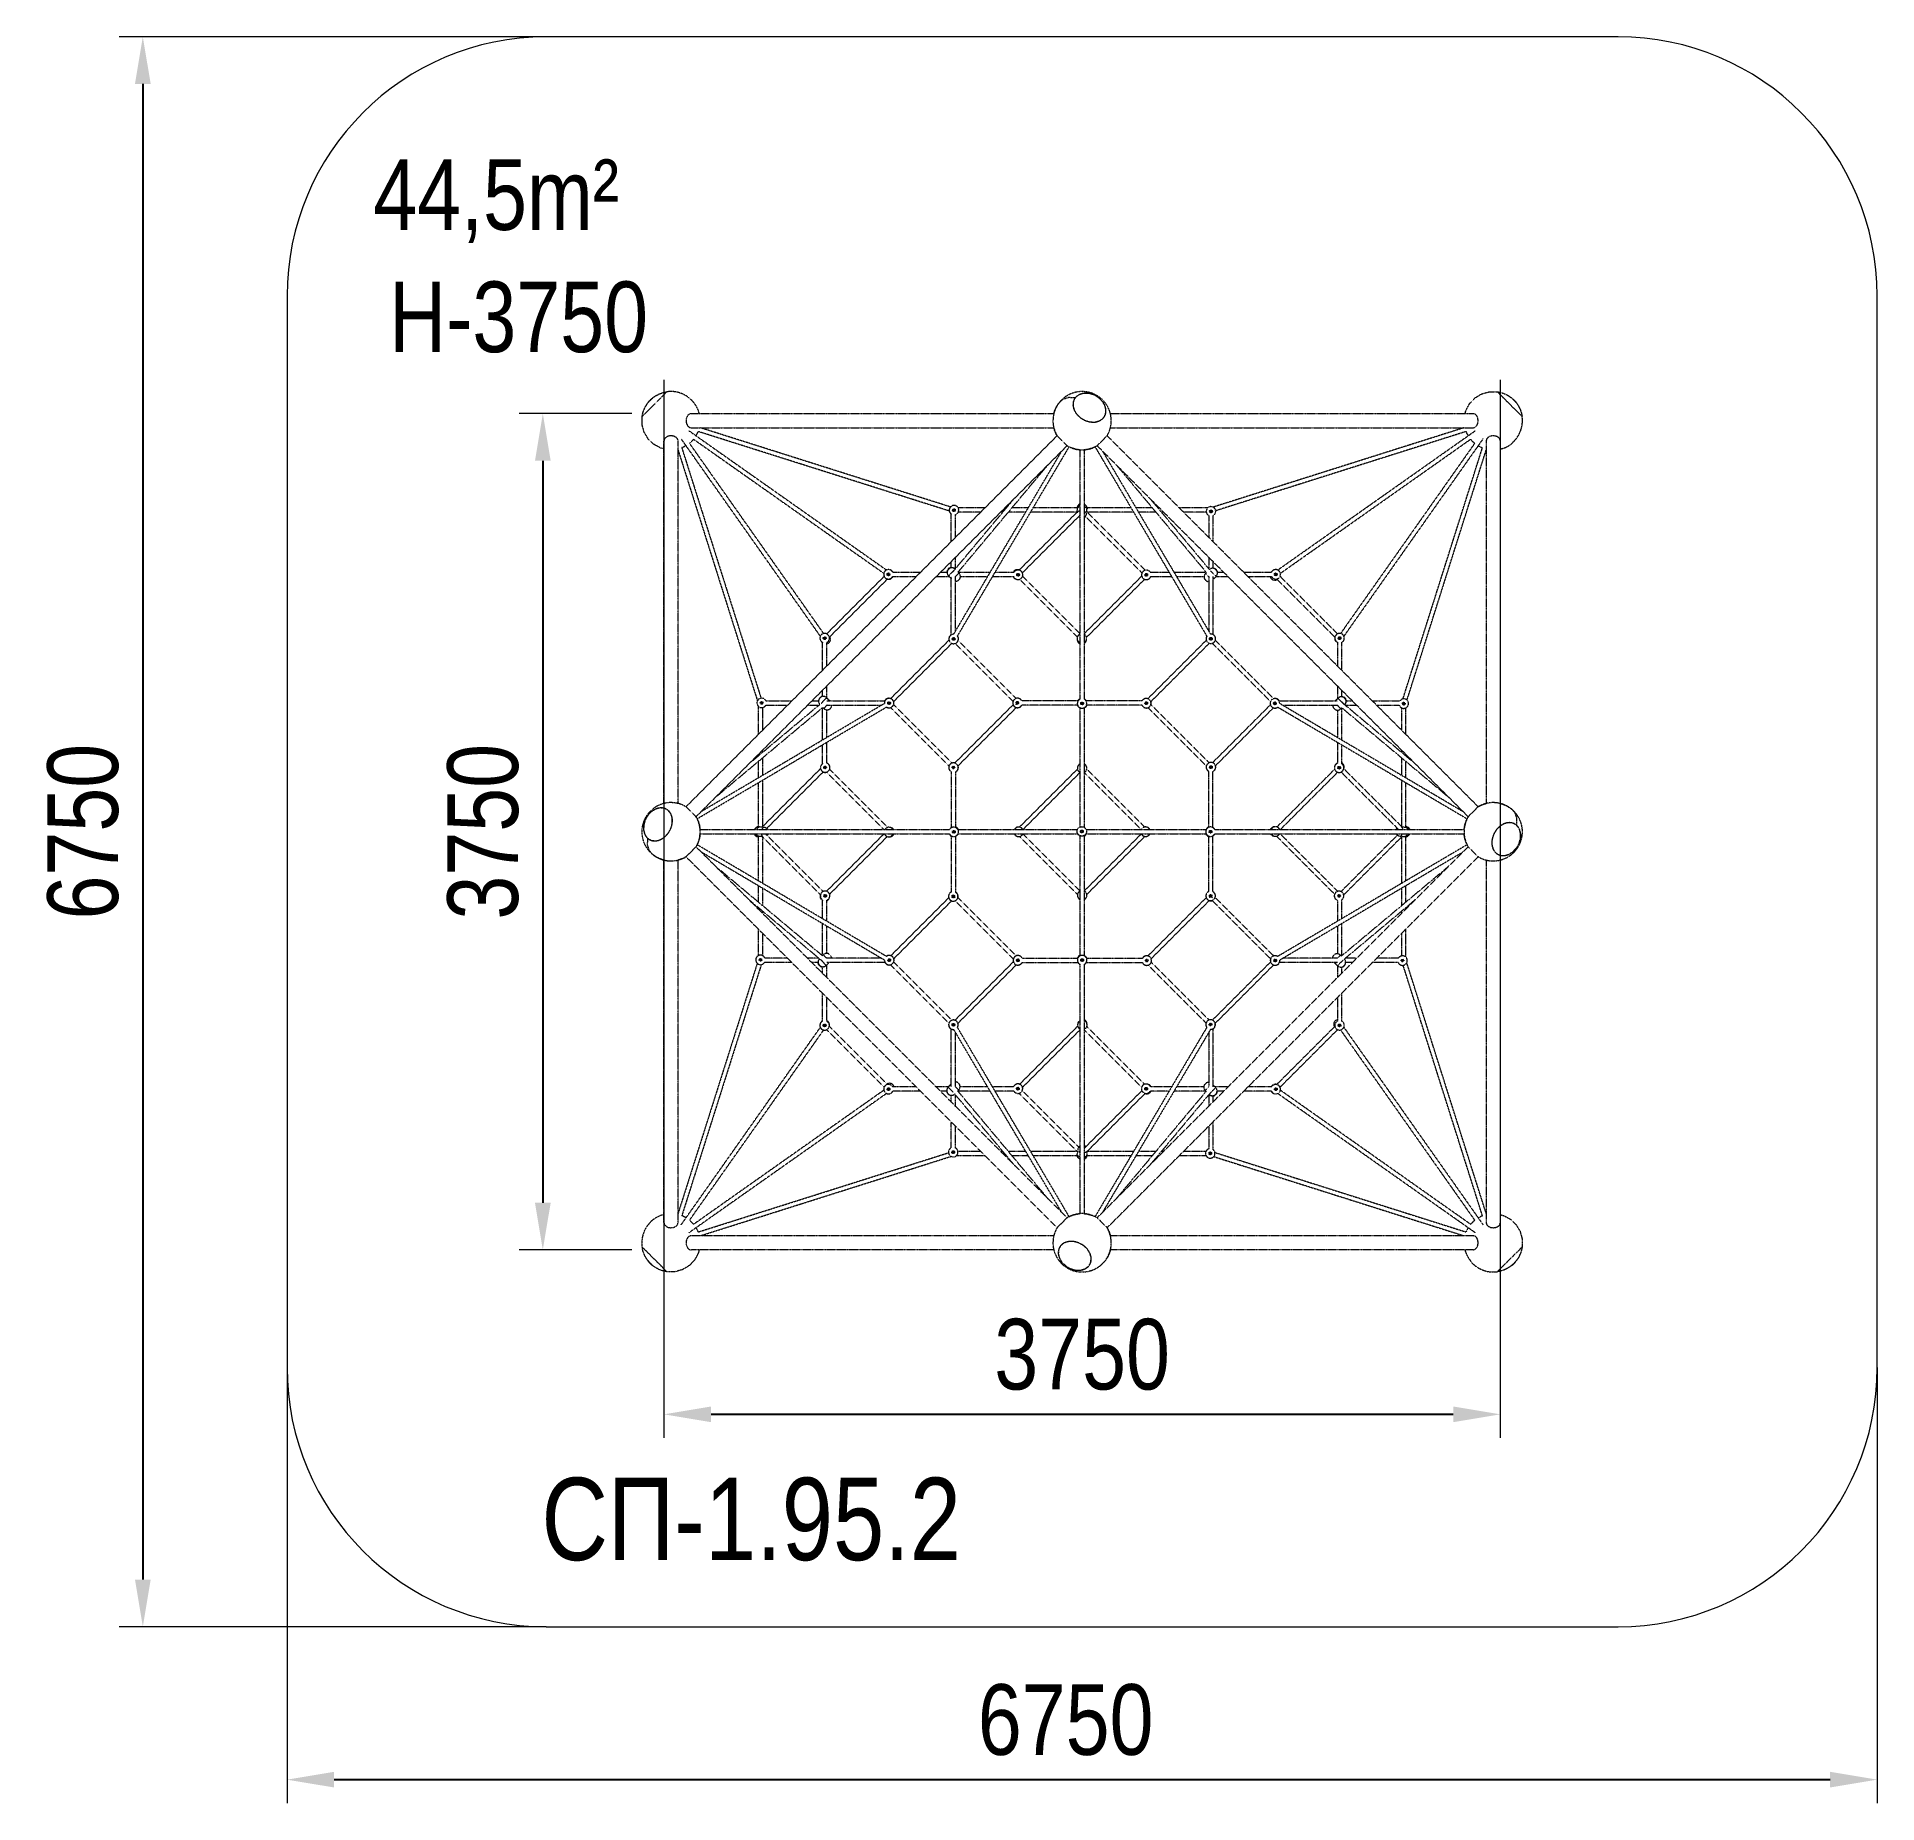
# Model space of a CAD drawing. Header units: millimetres. Extents: x -4439 to 3374, y -3971 to 3529.
import ezdxf

# ---------------------------------------------------------------- set-up
doc = ezdxf.new("R2010")
doc.units = ezdxf.units.MM
doc.linetypes.add('HIDDEN', pattern=[1.905, 1.27, -0.635])
for name, color, linetype in [('DIKOM_АРТИКУЛ', 7, 'Continuous'), ('DIKOM_ЗОНА', 90, 'Continuous'), ('DIKOM_ОБЪЕКТ', 7, 'Continuous'), ('DIKOM_РАЗМЕР_ЗОНА', 7, 'Continuous'), ('DIKOM_РАЗМЕР_ОБЪЕКТА', 7, 'Continuous')]:
    doc.layers.add(name, color=color, linetype=linetype)
doc.styles.add('style1', font='arialbd.ttf', dxfattribs={"width": 0.8})
doc.dimstyles.new('1-50', dxfattribs={"dimtxt": 300, "dimasz": 200, "dimexe": 100, "dimexo": 0, "dimgap": 100, "dimtad": 1, "dimtxsty": 'style1', "dimcen": 200, "dimclrd": 7, "dimclre": 7, "dimclrt": 7, "dimadec": 1, "dimazin": 2, "dimtfac": 1, "dimtmove": 0, "dimatfit": 2, "dimfxl": 0, "dimlwd": 25, "dimlwe": 18, "dimarcsym": 0})

msp = doc.modelspace()

# ---------------------------------------------------------------- texts
at = {"layer": 'DIKOM_АРТИКУЛ', "insert": (-2296.435, -2588.717), "char_height": 350, "width": 1759.4069, "attachment_point": 1, "style": 'style1'}
msp.add_mtext('{\\fArial|b0|i0|c204|p34;СП-1.95.2}', dxfattribs=at)
at = {"layer": 'DIKOM_РАЗМЕР_ОБЪЕКТА', "char_height": 300, "attachment_point": 1, "style": 'style1'}
for s, insert, width in [('{\\fArial|b0|i0|c204|p34;44,5m²}', (-3010.334, 3009.052), 1289.23659), ('{\\fArial|b0|i0|c204|p34;H-3750}', (-2943.448, 2490.045), 1238.8268)]:
    msp.add_mtext(s, dxfattribs=dict(at, insert=insert, width=width))

# ---------------------------------------------------------------- blocks, each defined once
blk = doc.blocks.new('*D0')
at = {"layer": 'Defpoints', "color": 0, "transparency": 16777216}
for p in [(-1912.3, 1929), (-2290.7, -1621.3), (-1912.3, -1621.3)]:
    blk.add_point(p, dxfattribs=at)
at = {"layer": 'DIKOM_РАЗМЕР_ОБЪЕКТА', "color": 7, "lineweight": 18, "transparency": 16777216}
for p, q in [((-1912.3, 1929), (-2390.7, 1929)), ((-1912.3, -1621.3), (-2390.7, -1621.3))]:
    blk.add_line(p, q, dxfattribs=at)
at = {"layer": 'DIKOM_РАЗМЕР_ОБЪЕКТА', "color": 7, "lineweight": 25, "transparency": 16777216}
blk.add_line((-2290.7, 1729), (-2290.7, -1421.3), dxfattribs=at)
at = {"layer": 'DIKOM_РАЗМЕР_ОБЪЕКТА', "color": 7, "transparency": 16777216}
for points in [[(-2324, 1729), (-2257.3, 1729), (-2290.7, 1929)], [(-2324, -1421.3), (-2257.3, -1421.3), (-2290.7, -1621.3)]]:
    blk.add_solid(points, dxfattribs=at)
at = {"layer": 'DIKOM_РАЗМЕР_ОБЪЕКТА', "color": 7, "transparency": 16777216, "insert": (-2543.9, 153.8), "char_height": 300, "attachment_point": 5, "rotation": 90, "style": 'style1'}
blk.add_mtext('{\\fArial|b0|i0|c204|p34;3750}', dxfattribs=at)
blk = doc.blocks.new('*D1')
at = {"layer": 'Defpoints', "color": 0, "transparency": 16777216}
for p in [(-1776.5, 2072.2), (1773.8, 2072.2), (1773.8, -2319.5)]:
    blk.add_point(p, dxfattribs=at)
at = {"layer": 'DIKOM_РАЗМЕР_ОБЪЕКТА', "color": 7, "lineweight": 18, "transparency": 16777216}
for p, q in [((-1776.5, 2072.2), (-1776.5, -2419.5)), ((1773.8, 2072.2), (1773.8, -2419.5))]:
    blk.add_line(p, q, dxfattribs=at)
at = {"layer": 'DIKOM_РАЗМЕР_ОБЪЕКТА', "color": 7, "lineweight": 25, "transparency": 16777216}
blk.add_line((-1576.5, -2319.5), (1573.8, -2319.5), dxfattribs=at)
at = {"layer": 'DIKOM_РАЗМЕР_ОБЪЕКТА', "color": 7, "transparency": 16777216}
for points in [[(-1576.5, -2286.2), (-1576.5, -2352.9), (-1776.5, -2319.5)], [(1573.8, -2286.2), (1573.8, -2352.9), (1773.8, -2319.5)]]:
    blk.add_solid(points, dxfattribs=at)
at = {"layer": 'DIKOM_РАЗМЕР_ОБЪЕКТА', "color": 7, "transparency": 16777216, "insert": (-1.4, -2066.2), "char_height": 300, "attachment_point": 5, "style": 'style1'}
blk.add_mtext('{\\fArial|b0|i0|c204|p34;3750}', dxfattribs=at)
blk = doc.blocks.new('*D2')
at = {"layer": 'Defpoints', "color": 0, "transparency": 16777216}
for p in [(-2276.5, 3529), (-3988.7, -3221.3), (-2276.5, -3221.3)]:
    blk.add_point(p, dxfattribs=at)
at = {"layer": 'DIKOM_РАЗМЕР_ЗОНА', "color": 7, "lineweight": 18, "transparency": 16777216}
for p, q in [((-2276.5, 3529), (-4088.7, 3529)), ((-2276.5, -3221.3), (-4088.7, -3221.3))]:
    blk.add_line(p, q, dxfattribs=at)
at = {"layer": 'DIKOM_РАЗМЕР_ЗОНА', "color": 7, "lineweight": 25, "transparency": 16777216}
blk.add_line((-3988.7, 3329), (-3988.7, -3021.3), dxfattribs=at)
at = {"layer": 'DIKOM_РАЗМЕР_ЗОНА', "color": 7, "transparency": 16777216}
for points in [[(-4022, 3329), (-3955.3, 3329), (-3988.7, 3529)], [(-4022, -3021.3), (-3955.3, -3021.3), (-3988.7, -3221.3)]]:
    blk.add_solid(points, dxfattribs=at)
at = {"layer": 'DIKOM_РАЗМЕР_ЗОНА', "color": 7, "transparency": 16777216, "insert": (-4241.9, 154.2), "char_height": 300, "attachment_point": 5, "rotation": 90, "style": 'style1'}
blk.add_mtext('{\\fArial|b0|i0|c204|p34;6750}', dxfattribs=at)
blk = doc.blocks.new('*D3')
at = {"layer": 'Defpoints', "color": 0, "transparency": 16777216}
for p in [(-3376.5, -2121.3), (3373.8, -2121.3), (3373.8, -3870.6)]:
    blk.add_point(p, dxfattribs=at)
at = {"layer": 'DIKOM_РАЗМЕР_ЗОНА', "color": 7, "lineweight": 18, "transparency": 16777216}
for p, q in [((-3376.5, -2121.3), (-3376.5, -3970.6)), ((3373.8, -2121.3), (3373.8, -3970.6))]:
    blk.add_line(p, q, dxfattribs=at)
at = {"layer": 'DIKOM_РАЗМЕР_ЗОНА', "color": 7, "lineweight": 25, "transparency": 16777216}
blk.add_line((-3176.5, -3870.6), (3173.8, -3870.6), dxfattribs=at)
at = {"layer": 'DIKOM_РАЗМЕР_ЗОНА', "color": 7, "transparency": 16777216}
for points in [[(-3176.5, -3837.2), (-3176.5, -3903.9), (-3376.5, -3870.6)], [(3173.8, -3837.2), (3173.8, -3903.9), (3373.8, -3870.6)]]:
    blk.add_solid(points, dxfattribs=at)
at = {"layer": 'DIKOM_РАЗМЕР_ЗОНА', "color": 7, "transparency": 16777216, "insert": (-71.2, -3617.4), "char_height": 300, "attachment_point": 5, "style": 'style1'}
blk.add_mtext('{\\fArial|b0|i0|c204|p34;6750}', dxfattribs=at)

# ---------------------------------------------------------------- dimensions: what is measured, and where the dimension line sits
at = {"layer": 'DIKOM_РАЗМЕР_ЗОНА'}
dim = msp.add_linear_dim(base=(-3988.681, -3221.303), p1=(-2276.52, 3528.976), p2=(-2276.52, -3221.303), angle=90, text='{\\fArial|b0|i0|c204|p34;6750}', dimstyle='1-50', dxfattribs=at)
dim.commit()
dim.dimension.update_dxf_attribs({"geometry": '*D2', "text_midpoint": (-3988.681, 154.244), "dimtype": 160})
dim = msp.add_linear_dim(base=(3373.759, -3870.573), p1=(-3376.52, -2121.303), p2=(3373.759, -2121.303), text='{\\fArial|b0|i0|c204|p34;6750}', dimstyle='1-50', dxfattribs=at)
dim.commit()
dim.dimension.update_dxf_attribs({"geometry": '*D3', "text_midpoint": (-71.165, -3870.573), "dimtype": 160})
at = {"layer": 'DIKOM_РАЗМЕР_ОБЪЕКТА'}
dim = msp.add_linear_dim(base=(1773.759, -2319.523), p1=(-1776.52, 2072.163), p2=(1773.759, 2072.163), text='{\\fArial|b0|i0|c204|p34;3750}', dimstyle='1-50', dxfattribs=at)
dim.commit()
dim.dimension.update_dxf_attribs({"geometry": '*D1', "text_midpoint": (-1.38, -2319.523), "dimtype": 160})
dim = msp.add_linear_dim(base=(-2290.655, -1621.303), p1=(-1912.344, 1928.976), p2=(-1912.344, -1621.303), angle=90, text='{\\fArial|b0|i0|c204|p34;3750}', dimstyle='1-50', dxfattribs=at)
dim.commit()
dim.dimension.update_dxf_attribs({"geometry": '*D0', "text_midpoint": (-2290.655, 153.836), "dimtype": 160})

# ---------------------------------------------------------------- linework, layer by layer
at = {"layer": 'DIKOM_ЗОНА', "color": 3, "lineweight": 15}
msp.add_lwpolyline([(-3376.52, 2428.976), (-3376.52, -2121.303, 0.41421356), (-2276.52, -3221.303), (2273.759, -3221.303, 0.41421356), (3373.759, -2121.303), (3373.759, 2428.976, 0.41421356), (2273.759, 3528.976), (-2276.52, 3528.976, 0.41421356)], format="xyb", close=True, dxfattribs=at)
at = {"layer": 'DIKOM_ОБЪЕКТ', "color": 7, "linetype": 'HIDDEN', "lineweight": 15}
for p, q in [((-1840.022, 1981.185), (-1838.584, 1982.792)), ((-1840.022, 1981.184), (-1839.982, 1981.101)), ((-1839.982, 1981.101), (-1839.917, 1981.066)), ((-1839.948, 1981.068), (-1839.772, 1980.913)), ((-1839.928, 1981.053), (-1839.77, 1980.915)), ((-1839.917, 1981.066), (-1839.712, 1981.246)), ((-1839.759, 1980.927), (-1839.917, 1981.066)), ((-1839.77, 1980.915), (-1839.815, 1980.864)), ((-1839.815, 1980.864), (-1839.749, 1980.738)), ((-1838.297, 1982.561), (-1839.77, 1980.915)), ((-1839.749, 1980.738), (-1839.72, 1980.707)), ((-1839.72, 1980.707), (-1839.433, 1980.494)), ((-1839.72, 1980.707), (-1839.345, 1980.378)), ((-1839.712, 1981.246), (-1839.265, 1981.727)), ((-1839.433, 1980.494), (-1838.939, 1979.98)), ((-1839.265, 1981.727), (-1838.672, 1982.386)), ((-1839.145, 1981.62), (-1839.265, 1981.727)), ((-1838.569, 1982.807), (-1838.583, 1982.793)), ((-1837.245, 1984.238), (-1838.569, 1982.807)), ((-1838.21, 1982.657), (-1838.297, 1982.561)), ((-1837.794, 1982.241), (-1838.21, 1982.657)), ((-1837.958, 1982.43), (-1837.939, 1982.45)), ((-1836.522, 1983.614), (-1837.794, 1982.241)), ((-1834.533, 1987.037), (-1832.615, 1988.912)), ((-1834.032, 1987.53), (-1834.532, 1987.036)), ((-1833.724, 1987.83), (-1833.87, 1987.688)), ((-1833.617, 1987.932), (-1833.724, 1987.83)), ((-1832.615, 1988.912), (-1832.39, 1989.127)), ((-1831.053, 1990.381), (-1832.421, 1989.096)), ((-1832.421, 1989.096), (-1832.39, 1989.127)), ((-1828.252, 1992.895), (-1825.836, 1994.944)), ((-1827.247, 1992.83), (-1827.573, 1993.208)), ((-1825.792, 1994.918), (-1825.835, 1994.944)), ((-1825.77, 1994.882), (-1825.792, 1994.918)), ((-1825.452, 1994.497), (-1825.77, 1994.882)), ((-1825.755, 1994.874), (-1825.735, 1994.856)), ((-1825.735, 1994.856), (-1825.69, 1994.808)), ((-1825.498, 1994.575), (-1825.691, 1994.808)), ((-1825.565, 1994.643), (-1825.554, 1994.632)), ((-1825.554, 1994.632), (-1825.495, 1994.59)), ((-1825.452, 1994.497), (-1825.474, 1994.533)), ((-1786.676, 1999.19), (-1775.585, 2010.356)), ((-1775.585, 2010.356), (-1768.958, 2017.071)), ((-1768.958, 2017.071), (-1766.673, 2019.404)), ((-1766.673, 2019.404), (-1764.516, 2021.662)), ((-100.882, 1972.974), (-92.412, 1982.81)), ((-38.203, 1982.209), (-40.142, 1963.227)), ((-40.142, 1963.227), (-35.025, 1943.955)), ((-39.332, 1976.852), (-40.121, 1969.07)), ((-40.121, 1969.07), (-39.701, 1961.633)), ((-39.701, 1961.633), (-39.651, 1960.932)), ((-37.375, 1984.065), (-39.332, 1976.852)), ((-29.711, 1997.581), (-38.203, 1982.209)), ((-34.313, 1990.731), (-37.375, 1984.065)), ((-14.794, 2009.23), (-29.711, 1997.581)), ((-29.711, 1997.581), (-29.589, 1997.492)), ((4.978, 2015.199), (-14.794, 2009.23)), ((26.161, 2014.909), (4.978, 2015.199)), ((47.129, 2009.096), (26.161, 2014.909)), ((48.257, 2008.466), (47.129, 2009.096)), ((94.818, 1964.607), (83.655, 1982.474)), ((99.935, 1945.335), (94.818, 1964.607)), ((1761.822, 2021.652), (1763.76, 2019.617)), ((1763.76, 2019.617), (1765.907, 2017.42)), ((1765.907, 2017.42), (1769.733, 2013.535)), ((1769.733, 2013.535), (1783.524, 1999.616)), ((1825.49, 1992.175), (1825.162, 1991.801)), ((1825.49, 1992.175), (1825.278, 1991.889)), ((1825.521, 1992.205), (1825.49, 1992.175)), ((1825.647, 1992.271), (1825.521, 1992.205)), ((1825.699, 1992.226), (1825.647, 1992.271)), ((1825.852, 1992.404), (1825.697, 1992.228)), ((1825.837, 1992.384), (1825.699, 1992.226)), ((1827.344, 1990.753), (1825.699, 1992.226)), ((1825.711, 1992.215), (1825.849, 1992.373)), ((1825.884, 1992.438), (1825.849, 1992.373)), ((1825.849, 1992.373), (1826.029, 1992.168)), ((1825.968, 1992.478), (1825.884, 1992.438)), ((1825.968, 1992.478), (1827.576, 1991.04)), ((1826.029, 1992.168), (1826.51, 1991.721)), ((1826.404, 1991.601), (1826.51, 1991.721)), ((1826.51, 1991.721), (1827.17, 1991.128)), ((1827.025, 1990.25), (1827.441, 1990.666)), ((1827.213, 1990.414), (1827.234, 1990.395)), ((1827.441, 1990.666), (1827.344, 1990.753)), ((1827.591, 1991.025), (1827.576, 1991.039)), ((1829.022, 1989.701), (1827.591, 1991.025)), ((1831.82, 1986.989), (1833.696, 1985.071)), ((1832.314, 1986.488), (1831.82, 1986.988)), ((1832.613, 1986.18), (1832.472, 1986.326)), ((1832.715, 1986.073), (1832.613, 1986.18)), ((1833.696, 1985.071), (1833.911, 1984.846)), ((1833.88, 1984.877), (1833.911, 1984.846)), ((1835.165, 1983.508), (1833.88, 1984.877)), ((1837.613, 1979.703), (1837.992, 1980.029)), ((1837.679, 1980.708), (1839.728, 1978.292)), ((1839.28, 1977.908), (1839.665, 1978.226)), ((1839.28, 1977.908), (1839.317, 1977.93)), ((1839.358, 1977.954), (1839.592, 1978.146)), ((1839.415, 1978.01), (1839.374, 1977.951)), ((1839.427, 1978.021), (1839.415, 1978.01)), ((1839.64, 1978.191), (1839.592, 1978.146)), ((1839.657, 1978.211), (1839.64, 1978.191)), ((1839.665, 1978.226), (1839.702, 1978.248)), ((1839.702, 1978.248), (1839.728, 1978.291)), ((-1869.197, 1917.039), (-1867.161, 1918.976)), ((-1867.161, 1918.976), (-1864.964, 1921.124)), ((-1864.964, 1921.124), (-1861.079, 1924.949)), ((-1861.079, 1924.949), (-1847.161, 1938.741)), ((-1661.443, 1928.976), (-121.495, 1928.976)), ((-1626.305, 1928.976), (-1628.246, 1936.222)), ((-35.025, 1943.955), (-23.862, 1926.088)), ((-23.862, 1926.088), (-7.33, 1910.625)), ((-10.879, 1913.564), (-10.832, 1913.647)), ((-7.33, 1910.625), (12.664, 1899.466)), ((12.664, 1899.466), (33.632, 1893.653)), ((33.632, 1893.653), (54.815, 1893.363)), ((54.815, 1893.363), (74.587, 1899.332)), ((74.587, 1899.332), (89.504, 1910.981)), ((89.504, 1910.981), (97.996, 1926.353)), ((89.51, 1911.388), (94.162, 1918.077)), ((97.996, 1926.353), (99.935, 1945.335)), ((118.57, 1928.976), (1658.683, 1928.976)), ((1843.974, 1939.132), (1855.14, 1928.041)), ((1855.14, 1928.041), (1861.855, 1921.414)), ((1861.855, 1921.414), (1864.188, 1919.129)), ((1864.188, 1919.129), (1866.446, 1916.972)), ((-1776.52, 273.786), (-1776.52, 1813.899)), ((-1716.52, 273.951), (-1716.52, 1813.899)), ((-1112.499, 983.972), (-1703.852, 1822.829)), ((-107.67, 1835.112), (-1682.657, 260.126)), ((-1670.374, 1856.308), (-831.758, 1265.125)), ((-1664.292, 1806.162), (-1668.225, 1803.532)), ((-1098.497, 995.351), (-1668.157, 1803.435)), ((-1664.302, 1806.152), (-1653.696, 1816.758)), ((-1661.443, 1868.976), (-121.33, 1868.976)), ((-1650.979, 1820.612), (-843.107, 1251.103)), ((-565.088, 1515.596), (-1631.357, 1853.085)), ((-559.816, 1532.807), (-1621.912, 1868.976)), ((-110.093, 1839.33), (-106.75, 1834.193)), ((-106.864, 1834.306), (-110.035, 1839.208)), ((-65.243, 1792.686), (-107.67, 1835.112)), ((62.483, 1792.686), (104.909, 1835.112)), ((1679.896, 260.126), (104.909, 1835.112)), ((118.735, 1868.976), (1658.683, 1868.976)), ((1619.152, 1868.976), (554.675, 1532.054)), ((1629.456, 1853.357), (565.572, 1516.623)), ((828.755, 1264.955), (1667.613, 1856.308)), ((840.134, 1250.953), (1648.218, 1820.612)), ((1665.396, 1803.435), (1095.886, 995.563)), ((1701.091, 1822.829), (1109.909, 984.214)), ((1650.946, 1816.748), (1648.315, 1820.681)), ((1650.935, 1816.758), (1661.542, 1806.152)), ((1713.759, 1813.899), (1713.759, 273.786)), ((1773.759, 1813.899), (1773.759, 273.951)), ((-1716.52, 1774.368), (-1379.598, 709.892)), ((-1700.901, 1784.672), (-1364.167, 720.789)), ((-65.243, 1792.686), (-1640.23, 217.699)), ((-546.779, 992.434), (-87.952, 1769.977)), ((-530.593, 984.445), (-56.439, 1787.962)), ((-66.212, 1793.655), (-57.582, 1788.443)), ((-10.38, 1775.42), (-10.38, 716.855)), ((7.62, 1775.308), (7.62, 716.644)), ((53.885, 1787.612), (528.097, 983.997)), ((54.246, 1788.153), (63.147, 1793.35)), ((1637.47, 217.699), (62.483, 1792.686)), ((85.192, 1769.977), (543.538, 993.249)), ((1360.379, 717.544), (1697.869, 1783.813)), ((1377.591, 712.272), (1713.759, 1774.368)), ((1773.759, 1778.761), (1781.006, 1780.702)), ((-528.027, 1255.805), (-147.323, 1710.607)), ((144.562, 1710.607), (526.799, 1253.975)), ((-551.019, 1256.381), (-291.404, 1566.526)), ((288.643, 1566.526), (539.297, 1267.087)), ((-556.653, 1386.13), (-556.653, 1502.676)), ((-548.115, 1518.802), (-543.211, 1517.869)), ((-538.653, 1404.13), (-538.653, 1500.317)), ((-414.265, 1528.517), (-527.541, 1528.517)), ((-432.265, 1510.517), (-527.291, 1510.517)), ((-338.287, 1510.517), (-347.412, 1510.517)), ((-323.22, 1528.517), (-329.412, 1528.517)), ((-241.059, 1510.517), (-314.813, 1510.517)), ((-230.437, 1528.517), (-299.746, 1528.517)), ((-269.076, 1264.549), (-22.412, 1511.213)), ((-255, 1253.17), (-10.38, 1497.789)), ((-23.108, 1510.517), (-220.159, 1510.517)), ((-22.495, 1528.517), (-209.537, 1528.517)), ((-22.495, 1527.478), (-20.672, 1527.478)), ((-22.412, 1511.213), (-20.672, 1527.48)), ((-12.374, 1534.5), (-10.38, 1534.958)), ((12.7, 1492.709), (252.669, 1252.74)), ((18.22, 1512.645), (19.349, 1523.199)), ((18.22, 1512.645), (266.722, 1264.143)), ((206.777, 1528.517), (19.349, 1528.517)), ((217.398, 1510.517), (20.348, 1510.517)), ((296.985, 1528.517), (227.677, 1528.517)), ((312.053, 1510.517), (238.299, 1510.517)), ((326.652, 1528.517), (320.459, 1528.517)), ((344.652, 1510.517), (335.527, 1510.517)), ((531.707, 1528.517), (411.504, 1528.517)), ((525.869, 1510.517), (429.504, 1510.517)), ((535.892, 1496.528), (535.892, 1404.13)), ((553.892, 1495.741), (553.892, 1386.13)), ((-805.284, 1255.381), (-687.401, 1255.381)), ((-602.548, 1255.381), (-574.359, 1255.381)), ((-568.516, 1240.062), (-544.969, 1263.608)), ((-556.653, 1274.435), (-556.653, 1301.277)), ((-538.653, 1271.154), (-538.653, 1319.277)), ((-523.791, 1252.259), (-538.653, 1237.398)), ((-527.713, 1256.181), (-523.791, 1252.259)), ((-527.52, 1256.411), (-526.49, 1255.381)), ((-527.426, 1256.524), (-526.283, 1255.381)), ((-526.913, 1255.381), (-391.615, 1255.381)), ((-370.714, 1255.381), (-290.449, 1255.381)), ((287.916, 1255.381), (367.954, 1255.381)), ((388.854, 1255.381), (525.622, 1255.381)), ((522.531, 1250.403), (526.482, 1254.353)), ((536.762, 1236.173), (522.531, 1250.403)), ((535.892, 1319.277), (535.892, 1271.154)), ((544.036, 1261.426), (567.256, 1238.205)), ((553.892, 1301.277), (553.892, 1272.516)), ((570.774, 1261.922), (562.512, 1270.185)), ((572.884, 1255.381), (599.788, 1255.381)), ((684.641, 1255.381), (802.42, 1255.381)), ((-1085.875, 994.023), (-841.635, 1238.263)), ((-1074.562, 979.88), (-827.298, 1227.144)), ((-805.716, 1237.381), (-705.401, 1237.381)), ((-620.548, 1237.381), (-565.835, 1237.381)), ((-568.516, 1240.062), (-556.653, 1228.198)), ((-556.653, 989.777), (-556.653, 1237.381)), ((-538.653, 1006.206), (-538.653, 1237.381)), ((-528.536, 1220.28), (-520.273, 1228.542)), ((-520.242, 1228.612), (-520.08, 1228.773)), ((-517.944, 1237.381), (-402.236, 1237.381)), ((-381.336, 1237.381), (-291.903, 1237.381)), ((-21.489, 980.626), (-266.78, 1225.917)), ((-10.38, 994.973), (-254.173, 1238.766)), ((251.718, 1239.071), (7.62, 994.973)), ((263.866, 1225.763), (17.146, 979.043)), ((289.79, 1237.381), (378.576, 1237.381)), ((399.476, 1237.381), (516.688, 1237.381)), ((518.72, 1226.733), (519.409, 1226.044)), ((526.634, 1218.82), (526.983, 1218.47)), ((535.892, 1237.381), (535.892, 1006.206)), ((553.892, 1224.842), (567.256, 1238.205)), ((567.197, 1237.381), (553.892, 1224.076)), ((567.464, 1237.381), (553.892, 1223.809)), ((553.892, 1237.381), (553.892, 991.235)), ((566.432, 1237.381), (617.788, 1237.381)), ((702.641, 1237.381), (802.66, 1237.381)), ((824.663, 1227.018), (1071.928, 979.754)), ((838.807, 1238.33), (1083.047, 994.091)), ((-1102.925, 839.857), (-1102.925, 957.637)), ((-1084.925, 857.857), (-1084.925, 957.876)), ((-814.329, 719.296), (-566.138, 967.487)), ((-801.666, 706.504), (-554.355, 953.815)), ((-294.664, 707.528), (-540.417, 953.281)), ((-281.659, 719.979), (-527.642, 965.962)), ((525.936, 967.017), (277.573, 718.654)), ((538.588, 954.212), (290.165, 705.79)), ((551.288, 954.122), (798.598, 706.811)), ((564.08, 966.785), (812.271, 718.594)), ((1082.165, 958.172), (1082.165, 857.857)), ((1100.165, 957.74), (1100.165, 839.857)), ((-1343.286, 709.109), (-1233.674, 709.109)), ((-1148.821, 709.109), (-1120.06, 709.109)), ((-1109.466, 725.991), (-1117.729, 717.728)), ((-1108.97, 699.252), (-1085.75, 722.472)), ((-1102.925, 728.1), (-1102.925, 755.004)), ((-1072.386, 709.109), (-1085.75, 722.472)), ((-1084.925, 721.648), (-1084.925, 773.004)), ((-1084.925, 722.68), (-1071.353, 709.109)), ((-1084.925, 722.413), (-1071.62, 709.109)), ((-1084.925, 709.109), (-838.779, 709.109)), ((-18.867, 709.109), (-257.398, 709.109)), ((253.351, 709.109), (15.588, 709.109)), ((834.561, 709.109), (1082.165, 709.109)), ((1084.845, 720.972), (1072.982, 709.109)), ((1082.165, 773.004), (1082.165, 718.291)), ((1084.845, 720.972), (1108.392, 697.425)), ((1100.165, 755.004), (1100.165, 726.815)), ((1101.165, 703.475), (1411.31, 443.859)), ((1119.219, 709.109), (1146.06, 709.109)), ((1230.913, 709.109), (1347.46, 709.109)), ((-1635.156, 209.101), (-831.541, 683.314)), ((-1617.522, 240.408), (-840.793, 698.755)), ((-1558.151, 299.778), (-1101.519, 682.015)), ((-1414.07, 443.859), (-1114.631, 694.513)), ((-1376.062, 686.923), (-1376.062, 566.721)), ((-1358.062, 681.085), (-1358.062, 584.721)), ((-1344.072, 691.109), (-1251.674, 691.109)), ((-1166.821, 691.109), (-1118.698, 691.109)), ((-1102.925, 544.071), (-1102.925, 680.838)), ((-1097.947, 677.748), (-1101.898, 681.698)), ((-1083.717, 691.978), (-1097.947, 677.748)), ((-1084.925, 691.109), (-853.75, 691.109)), ((-1084.925, 554.692), (-1084.925, 671.905)), ((-1074.277, 673.937), (-1073.588, 674.626)), ((-1066.364, 681.85), (-1066.014, 682.2)), ((-814.561, 681.153), (-566.198, 432.79)), ((-801.757, 693.804), (-553.334, 445.381)), ((-541.737, 445.616), (-294.268, 693.085)), ((-528.433, 433.465), (-280.599, 681.299)), ((-20.173, 691.109), (-258.091, 691.109)), ((-10.38, 680.706), (-10.38, 173.834)), ((-1.38, 695.932), (-1.38, 701.633)), ((7.62, 680.969), (7.62, 172.722)), ((252.861, 691.109), (16.951, 691.109)), ((278.248, 680.889), (526.082, 433.054)), ((290.399, 694.193), (537.869, 446.724)), ((552.312, 447.12), (798.064, 692.872)), ((564.762, 434.115), (810.745, 680.098)), ((829.229, 683.049), (1632.745, 208.895)), ((837.218, 699.235), (1614.761, 240.408)), ((850.989, 691.109), (1082.165, 691.109)), ((1065.063, 680.992), (1073.326, 672.729)), ((1073.395, 672.698), (1073.557, 672.536)), ((1082.165, 670.4), (1082.165, 554.692)), ((1097.043, 676.247), (1082.182, 691.109)), ((1100.964, 680.169), (1097.043, 676.247)), ((1101.195, 679.976), (1100.165, 678.946)), ((1101.307, 679.881), (1100.165, 678.739)), ((1100.165, 679.369), (1100.165, 544.071)), ((1100.589, 680.483), (1555.39, 299.778)), ((1115.938, 691.109), (1164.06, 691.109)), ((1248.913, 691.109), (1345.101, 691.109)), ((1355.301, 584.721), (1355.301, 679.747)), ((1363.585, 700.571), (1362.653, 695.667)), ((1373.301, 566.721), (1373.301, 679.997)), ((-1376.062, 481.868), (-1376.062, 475.676)), ((-1358.062, 499.868), (-1358.062, 490.743)), ((-1102.925, 443.133), (-1102.925, 523.17)), ((-1084.925, 445.006), (-1084.925, 533.792)), ((1082.165, 533.792), (1082.165, 444.359)), ((1100.165, 523.17), (1100.165, 442.904)), ((1355.301, 490.743), (1355.301, 499.868)), ((1373.301, 475.676), (1373.301, 481.868)), ((-1376.062, 452.202), (-1376.062, 382.893)), ((-1360.189, 173.437), (-1111.687, 421.939)), ((-1358.062, 467.269), (-1358.062, 393.515)), ((-1340.253, 167.916), (-1100.284, 407.885)), ((-1086.615, 406.934), (-842.517, 162.836)), ((-1073.308, 419.083), (-826.587, 172.362)), ((-556.653, 408.567), (-556.653, 170.804)), ((-538.653, 408.077), (-538.653, 172.168)), ((-267.586, 173.494), (-21.312, 419.768)), ((-252.789, 162.836), (-10.38, 405.244)), ((7.62, 405.244), (250.028, 162.836)), ((18.278, 420.042), (264.552, 173.768)), ((535.892, 172.629), (535.892, 410.547)), ((553.892, 171.323), (553.892, 409.854)), ((825.41, 173.945), (1070.7, 419.236)), ((839.756, 162.836), (1083.549, 406.629)), ((1097.953, 407.456), (1342.573, 162.836)), ((1109.333, 421.532), (1355.997, 174.868)), ((1355.301, 393.515), (1355.301, 467.269)), ((1373.301, 382.893), (1373.301, 452.202)), ((-1376.062, 361.993), (-1376.062, 174.566)), ((-1358.062, 372.615), (-1358.062, 175.564)), ((1355.301, 175.564), (1355.301, 372.615)), ((1373.301, 174.951), (1373.301, 361.993)), ((-1812.152, 250.035), (-1830.018, 238.872)), ((-1792.879, 255.151), (-1812.152, 250.035)), ((-1773.897, 253.213), (-1792.879, 255.151)), ((-1758.525, 244.721), (-1773.897, 253.213)), ((-1758.932, 244.727), (-1765.621, 249.379)), ((-1746.876, 229.803), (-1758.525, 244.721)), ((-1640.23, 217.699), (-1682.657, 260.126)), ((1637.47, 217.699), (1679.896, 260.126)), ((1684.114, 262.549), (1678.976, 259.206)), ((1679.09, 259.32), (1683.991, 262.491)), ((1817.758, 253.338), (1827.593, 244.868)), ((-1862.453, 181.377), (-1862.743, 160.195)), ((-1862.743, 160.195), (-1856.774, 140.422)), ((-1856.64, 202.345), (-1862.453, 181.377)), ((-1856.01, 203.474), (-1856.64, 202.345)), ((-1758.169, 147.887), (-1747.01, 167.881)), ((-1747.01, 167.881), (-1741.197, 188.848)), ((-1740.907, 210.031), (-1746.876, 229.803)), ((-1741.197, 188.848), (-1740.907, 210.031)), ((-1635.697, 209.463), (-1640.894, 218.363)), ((-1622.852, 162.836), (-564.189, 162.836)), ((-1360.189, 173.437), (-1370.743, 174.566)), ((-528.514, 162.836), (-21.09, 162.836)), ((16.18, 162.836), (525.49, 162.836)), ((561.638, 162.836), (1620.204, 162.836)), ((1355.997, 174.868), (1372.263, 173.128)), ((1372.261, 174.951), (1372.261, 173.128)), ((1379.283, 164.83), (1379.742, 162.836)), ((1638.438, 218.668), (1633.227, 210.038)), ((1755.409, 159.786), (1744.25, 139.792)), ((1770.872, 176.318), (1755.409, 159.786)), ((1758.347, 163.335), (1758.431, 163.288)), ((1788.738, 187.481), (1770.872, 176.318)), ((1808.01, 192.598), (1788.738, 187.481)), ((1806.417, 192.157), (1805.716, 192.107)), ((1813.854, 192.577), (1806.417, 192.157)), ((1826.993, 190.659), (1808.01, 192.598)), ((1821.635, 191.787), (1813.854, 192.577)), ((1828.849, 189.831), (1821.635, 191.787)), ((1842.365, 182.167), (1826.993, 190.659)), ((1835.514, 186.769), (1828.849, 189.831)), ((1842.365, 182.167), (1842.276, 182.044)), ((1854.013, 167.25), (1842.365, 182.167)), ((1859.983, 147.478), (1854.013, 167.25)), ((-1856.774, 140.422), (-1845.125, 125.505)), ((-1845.125, 125.505), (-1845.036, 125.628)), ((-1845.125, 125.505), (-1829.753, 117.013)), ((-1838.275, 120.903), (-1831.609, 117.841)), ((-1831.609, 117.841), (-1824.396, 115.885)), ((-1829.753, 117.013), (-1810.771, 115.074)), ((-1824.396, 115.885), (-1816.614, 115.095)), ((-1816.614, 115.095), (-1809.177, 115.515)), ((-1810.771, 115.074), (-1791.499, 120.191)), ((-1809.177, 115.515), (-1808.476, 115.565)), ((-1791.499, 120.191), (-1773.632, 131.354)), ((-1773.632, 131.354), (-1758.169, 147.887)), ((-1761.108, 144.337), (-1761.191, 144.384)), ((-1640.23, 89.973), (-1682.657, 47.546)), ((-1641.199, 89.004), (-1635.987, 97.635)), ((-1640.23, 89.973), (-65.243, -1485.014)), ((-831.989, -375.377), (-1635.506, 98.777)), ((-1622.964, 144.836), (-564.399, 144.836)), ((-1382.044, 142.842), (-1382.503, 144.836)), ((-1376.062, 132.721), (-1376.062, -54.321)), ((-1358.757, 132.804), (-1375.024, 134.544)), ((-1375.022, 132.721), (-1375.022, 134.544)), ((-1112.093, -113.86), (-1358.757, 132.804)), ((-1358.062, 132.108), (-1358.062, -64.942)), ((-1100.714, -99.784), (-1345.334, 144.836)), ((-842.517, 144.836), (-1086.31, -98.957)), ((-828.17, 133.727), (-1073.461, -111.563)), ((-556.653, 136.349), (-556.653, -102.182)), ((-543.476, 153.836), (-549.177, 153.836)), ((-538.653, 135.043), (-538.653, -102.875)), ((-528.251, 144.836), (-19.546, 144.836)), ((-21.039, -112.37), (-267.313, 133.904)), ((-10.38, -97.572), (-252.789, 144.836)), ((-10.38, 136.912), (-10.38, -373.297)), ((250.028, 144.836), (7.62, -97.572)), ((7.62, 137.969), (7.62, -373.034)), ((14.695, 144.836), (525.753, 144.836)), ((264.826, 134.178), (18.552, -112.096)), ((62.483, -1485.014), (1637.47, 89.973)), ((535.892, -100.405), (535.892, 135.505)), ((540.715, 153.836), (546.417, 153.836)), ((553.892, -100.895), (553.892, 136.868)), ((561.428, 144.836), (1620.092, 144.836)), ((1070.547, -111.41), (823.826, 135.31)), ((1632.396, 98.571), (828.781, -375.641)), ((1083.854, -99.262), (839.756, 144.836)), ((1337.493, 139.756), (1097.524, -100.213)), ((1357.428, 134.235), (1108.927, -114.266)), ((1355.301, -64.942), (1355.301, 132.108)), ((1357.428, 134.235), (1367.983, 133.107)), ((1373.301, -54.321), (1373.301, 133.107)), ((1632.937, 98.209), (1638.133, 89.309)), ((1637.47, 89.973), (1679.896, 47.546)), ((1738.437, 118.824), (1738.146, 97.641)), ((1738.146, 97.641), (1744.116, 77.869)), ((1744.25, 139.792), (1738.437, 118.824)), ((1853.249, 104.198), (1853.879, 105.327)), ((1853.879, 105.327), (1859.692, 126.295)), ((1859.692, 126.295), (1859.983, 147.478)), ((-1820.518, 54.335), (-1830.354, 62.804)), ((-1776.52, -1506.227), (-1776.52, 33.721)), ((-1716.52, -1506.227), (-1716.52, 33.886)), ((-1686.874, 45.124), (-1681.737, 48.466)), ((-1681.85, 48.353), (-1686.752, 45.181)), ((-1682.657, 47.546), (-107.67, -1527.44)), ((-839.978, -391.563), (-1617.522, 67.264)), ((-1103.349, -372.811), (-1558.151, 7.894)), ((104.909, -1527.44), (1679.896, 47.546)), ((1614.761, 67.264), (838.032, -391.082)), ((1555.39, 7.894), (1098.759, -374.343)), ((1713.759, 33.721), (1713.759, -1506.227)), ((1744.116, 77.869), (1755.764, 62.952)), ((1755.764, 62.952), (1771.136, 54.46)), ((1756.172, 62.946), (1762.861, 58.294)), ((1771.136, 54.46), (1790.119, 52.521)), ((1773.759, 33.886), (1773.759, -1506.227)), ((1790.119, 52.521), (1809.391, 57.637)), ((1809.391, 57.637), (1827.257, 68.8)), ((-1376.062, -75.221), (-1376.062, -144.529)), ((1373.301, -144.529), (1373.301, -75.221)), ((-1103.926, -395.802), (-1414.07, -136.187)), ((-1358.062, -85.843), (-1358.062, -159.597)), ((-1102.925, -215.498), (-1102.925, -135.232)), ((-1084.925, -226.12), (-1084.925, -136.687)), ((-567.523, -126.442), (-813.506, -372.425)), ((-555.072, -139.448), (-800.825, -385.2)), ((-293.16, -386.521), (-540.629, -139.052)), ((-281.009, -373.216), (-528.843, -125.382)), ((525.672, -125.792), (277.838, -373.626)), ((538.977, -137.944), (291.508, -385.413)), ((798.996, -386.132), (550.573, -137.709)), ((811.801, -373.481), (563.437, -125.117)), ((1082.165, -137.334), (1082.165, -226.12)), ((1100.165, -135.46), (1100.165, -215.498)), ((1411.31, -136.187), (1111.87, -386.841)), ((1355.301, -159.597), (1355.301, -85.843)), ((-1376.062, -168.003), (-1376.062, -174.196)), ((-1358.062, -183.071), (-1358.062, -192.196)), ((1355.301, -192.196), (1355.301, -183.071)), ((1373.301, -174.196), (1373.301, -168.003)), ((-1376.062, -259.049), (-1376.062, -372.325)), ((-1358.062, -277.049), (-1358.062, -372.075)), ((-1102.925, -371.697), (-1102.925, -236.398)), ((-1084.925, -362.727), (-1084.925, -247.02)), ((1082.165, -247.02), (1082.165, -364.232)), ((1100.165, -236.398), (1100.165, -373.166)), ((1355.301, -373.413), (1355.301, -277.049)), ((1373.301, -379.251), (1373.301, -259.049)), ((-1366.346, -392.898), (-1365.413, -387.995)), ((-1251.674, -383.436), (-1347.861, -383.436)), ((-1118.698, -383.436), (-1166.821, -383.436)), ((-1087.606, -413.3), (-1111.153, -389.753)), ((-1104.068, -372.209), (-1102.925, -371.067)), ((-1103.955, -372.303), (-1102.925, -371.273)), ((-1103.725, -372.496), (-1099.803, -368.575)), ((-1099.803, -368.575), (-1084.942, -383.436)), ((-853.75, -383.436), (-1084.925, -383.436)), ((-1076.156, -365.026), (-1076.318, -364.864)), ((-1067.824, -373.319), (-1076.087, -365.057)), ((-255.621, -383.436), (-19.712, -383.436)), ((-1.38, -388.259), (-1.38, -393.961)), ((17.413, -383.436), (255.331, -383.436)), ((1082.165, -383.436), (850.989, -383.436)), ((1063.604, -374.178), (1063.254, -374.527)), ((1071.517, -366.265), (1070.828, -366.953)), ((1080.956, -384.306), (1095.187, -370.076)), ((1095.187, -370.076), (1099.137, -374.026)), ((1164.06, -383.436), (1115.938, -383.436)), ((1341.312, -383.436), (1248.913, -383.436)), ((-1380.352, -404.6), (-1716.52, -1466.696)), ((-1363.14, -409.872), (-1700.629, -1476.141)), ((-1233.674, -401.436), (-1350.221, -401.436)), ((-1121.979, -401.436), (-1148.821, -401.436)), ((-1102.925, -447.332), (-1102.925, -419.143)), ((-1087.606, -413.3), (-1075.743, -401.436)), ((-837.321, -401.436), (-1084.925, -401.436)), ((-1084.925, -465.332), (-1084.925, -410.619)), ((-566.84, -659.113), (-815.031, -410.922)), ((-554.048, -646.449), (-801.359, -399.139)), ((-541.348, -646.54), (-292.925, -398.117)), ((-528.697, -659.345), (-280.334, -410.982)), ((-256.111, -401.436), (-18.348, -401.436)), ((-10.38, -408.972), (-10.38, -1467.636)), ((7.62, -409.182), (7.62, -1467.748)), ((16.107, -401.436), (254.638, -401.436)), ((278.898, -412.307), (524.881, -658.29)), ((291.904, -399.856), (537.656, -645.609)), ((798.905, -398.832), (551.595, -646.142)), ((811.569, -411.624), (563.378, -659.815)), ((1082.165, -401.436), (836.019, -401.436)), ((1082.165, -415.008), (1068.593, -401.436)), ((1082.165, -414.741), (1068.86, -401.436)), ((1069.625, -401.436), (1082.989, -414.8)), ((1082.165, -413.976), (1082.165, -465.332)), ((1106.209, -391.58), (1082.989, -414.8)), ((1100.165, -420.428), (1100.165, -447.332)), ((1106.706, -418.319), (1114.969, -410.056)), ((1146.06, -401.436), (1117.299, -401.436)), ((1340.525, -401.436), (1230.913, -401.436)), ((1698.141, -1477), (1361.406, -413.117)), ((1713.759, -1466.696), (1376.838, -402.22)), ((-1102.925, -650.067), (-1102.925, -532.185)), ((1100.165, -532.185), (1100.165, -649.964)), ((-1084.925, -650.5), (-1084.925, -550.185)), ((1082.165, -550.185), (1082.165, -650.204)), ((-1703.852, -1515.157), (-1112.669, -676.542)), ((-1668.157, -1495.762), (-1098.647, -687.891)), ((-841.568, -930.658), (-1085.807, -686.419)), ((-827.424, -919.346), (-1074.688, -672.082)), ((-556.653, -929.709), (-556.653, -683.563)), ((-87.952, -1462.305), (-546.299, -685.576)), ((-538.653, -929.709), (-538.653, -698.533)), ((-56.645, -1479.94), (-530.858, -676.325)), ((-266.627, -918.091), (-19.906, -671.371)), ((-254.478, -931.398), (-10.38, -687.301)), ((7.62, -687.301), (251.413, -931.094)), ((18.729, -672.954), (264.019, -918.244)), ((527.833, -676.773), (53.679, -1480.289)), ((544.019, -684.762), (85.192, -1462.305)), ((535.892, -698.533), (535.892, -929.709)), ((553.892, -682.105), (553.892, -929.709)), ((1071.802, -672.208), (824.538, -919.472)), ((1083.114, -686.351), (838.875, -930.591)), ((1095.737, -687.678), (1665.396, -1495.762)), ((1109.738, -676.3), (1701.091, -1515.157)), ((-705.401, -929.709), (-805.42, -929.709)), ((-569.192, -929.709), (-620.548, -929.709)), ((-570.225, -929.709), (-556.653, -916.137)), ((-556.653, -917.17), (-570.016, -930.533)), ((-546.796, -953.754), (-570.016, -930.533)), ((-569.958, -929.709), (-556.653, -916.404)), ((-539.522, -928.5), (-525.292, -942.731)), ((-529.394, -911.148), (-529.744, -910.798)), ((-521.481, -919.061), (-522.17, -918.372)), ((-402.236, -929.709), (-519.449, -929.709)), ((-292.55, -929.709), (-381.336, -929.709)), ((378.576, -929.709), (289.142, -929.709)), ((515.183, -929.709), (399.476, -929.709)), ((517.482, -920.939), (517.32, -921.101)), ((525.775, -912.607), (517.512, -920.87)), ((521.031, -944.587), (535.892, -929.726)), ((565.755, -932.389), (542.209, -955.936)), ((565.755, -932.389), (553.892, -920.526)), ((617.788, -929.709), (563.075, -929.709)), ((802.956, -929.709), (702.641, -929.709)), ((-831.516, -957.282), (-1670.374, -1548.636)), ((-842.895, -943.281), (-1650.979, -1512.94)), ((-687.401, -947.709), (-805.181, -947.709)), ((-575.644, -947.709), (-602.548, -947.709)), ((-573.535, -954.25), (-565.272, -962.513)), ((-556.653, -993.605), (-556.653, -964.843)), ((-291.404, -1258.854), (-542.057, -959.415)), ((-538.653, -1011.605), (-538.653, -963.482)), ((-147.323, -1402.935), (-529.559, -946.303)), ((-525.292, -942.731), (-529.242, -946.681)), ((-391.615, -947.709), (-528.382, -947.709)), ((-290.677, -947.709), (-370.714, -947.709)), ((-20.981, -1204.972), (-269.483, -956.471)), ((-15.46, -1185.037), (-255.429, -945.068)), ((252.24, -945.497), (7.62, -1190.117)), ((266.316, -956.877), (19.652, -1203.541)), ((525.267, -948.133), (144.562, -1402.935)), ((367.954, -947.709), (287.688, -947.709)), ((548.258, -948.709), (288.643, -1258.854)), ((524.153, -947.709), (388.854, -947.709)), ((524.952, -948.508), (521.031, -944.587)), ((524.665, -948.851), (523.522, -947.709)), ((524.759, -948.739), (523.729, -947.709)), ((535.892, -963.482), (535.892, -1011.605)), ((553.892, -966.763), (553.892, -993.605)), ((599.788, -947.709), (571.599, -947.709)), ((802.523, -947.709), (684.641, -947.709)), ((1667.613, -1548.636), (828.997, -957.453)), ((1648.218, -1512.94), (840.347, -943.431)), ((-556.653, -1188.069), (-556.653, -1078.457)), ((553.892, -1078.457), (553.892, -1195.004)), ((-538.653, -1188.856), (-538.653, -1096.457)), ((535.892, -1096.457), (535.892, -1192.645)), ((-1632.216, -1545.685), (-568.333, -1208.951)), ((-1621.912, -1561.303), (-557.436, -1224.382)), ((-534.468, -1220.845), (-414.265, -1220.845)), ((-528.629, -1202.845), (-432.265, -1202.845)), ((-347.412, -1202.845), (-338.287, -1202.845)), ((-329.412, -1220.845), (-323.22, -1220.845)), ((-314.813, -1202.845), (-241.059, -1202.845)), ((-299.746, -1220.845), (-230.437, -1220.845)), ((-220.159, -1202.845), (-23.108, -1202.845)), ((-209.537, -1220.845), (-22.11, -1220.845)), ((-20.981, -1204.972), (-22.11, -1215.527)), ((9.614, -1226.828), (7.62, -1227.286)), ((19.652, -1203.541), (17.912, -1219.808)), ((19.735, -1219.805), (17.912, -1219.805)), ((19.735, -1220.845), (206.777, -1220.845)), ((20.348, -1202.845), (217.398, -1202.845)), ((227.677, -1220.845), (296.985, -1220.845)), ((238.299, -1202.845), (312.053, -1202.845)), ((320.459, -1220.845), (326.652, -1220.845)), ((335.527, -1202.845), (344.652, -1202.845)), ((411.504, -1220.845), (524.781, -1220.845)), ((429.504, -1202.845), (524.531, -1202.845)), ((545.354, -1211.13), (540.451, -1210.197)), ((557.056, -1225.135), (1619.152, -1561.303)), ((562.328, -1207.924), (1628.597, -1545.413)), ((-1776.52, -1471.089), (-1783.766, -1473.03)), ((-57.007, -1480.481), (-65.907, -1485.678)), ((63.451, -1485.982), (54.821, -1480.771)), ((-1653.696, -1509.086), (-1664.302, -1498.479)), ((-121.495, -1561.303), (-1661.443, -1561.303)), ((-1653.706, -1509.076), (-1651.076, -1513.009)), ((-65.243, -1485.014), (-107.67, -1527.44)), ((62.483, -1485.014), (104.909, -1527.44)), ((107.332, -1531.658), (103.99, -1526.52)), ((104.103, -1526.634), (107.275, -1531.536)), ((1658.683, -1561.303), (118.57, -1561.303)), ((1661.542, -1498.479), (1650.935, -1509.086)), ((1661.532, -1498.49), (1665.465, -1495.86)), ((-1866.948, -1611.457), (-1869.206, -1609.3)), ((-1864.615, -1613.742), (-1866.948, -1611.457)), ((-1857.901, -1620.368), (-1864.615, -1613.742)), ((-1846.735, -1631.459), (-1857.901, -1620.368)), ((-121.33, -1621.303), (-1661.443, -1621.303)), ((-100.757, -1618.681), (-102.695, -1637.663)), ((-102.695, -1637.663), (-97.579, -1656.935)), ((-92.265, -1603.308), (-100.757, -1618.681)), ((-92.271, -1603.716), (-96.923, -1610.405)), ((-77.347, -1591.66), (-92.265, -1603.308)), ((-57.575, -1585.69), (-77.347, -1591.66)), ((-36.393, -1585.981), (-57.575, -1585.69)), ((-15.425, -1591.794), (-36.393, -1585.981)), ((4.569, -1602.953), (-15.425, -1591.794)), ((21.102, -1618.416), (4.569, -1602.953)), ((8.119, -1605.891), (8.072, -1605.975)), ((32.265, -1636.282), (21.102, -1618.416)), ((37.381, -1655.555), (32.265, -1636.282)), ((1658.683, -1621.303), (118.734, -1621.303)), ((1623.545, -1621.303), (1625.485, -1628.55)), ((1858.318, -1617.277), (1844.4, -1631.069)), ((1862.203, -1613.452), (1858.318, -1617.277)), ((1864.401, -1611.304), (1862.203, -1613.452)), ((1866.436, -1609.366), (1864.401, -1611.304)), ((-1842.462, -1670.576), (-1842.489, -1670.619)), ((-1840.44, -1673.035), (-1842.488, -1670.62)), ((-1842.426, -1670.554), (-1842.462, -1670.576)), ((-1842.041, -1670.236), (-1842.426, -1670.554)), ((-1842.418, -1670.539), (-1842.4, -1670.519)), ((-1842.4, -1670.519), (-1842.352, -1670.474)), ((-1842.119, -1670.282), (-1842.352, -1670.474)), ((-1842.187, -1670.349), (-1842.176, -1670.338)), ((-1842.176, -1670.338), (-1842.135, -1670.279)), ((-1842.041, -1670.236), (-1842.077, -1670.257)), ((-1841.282, -1669.311), (-1841.857, -1669.885)), ((-1840.374, -1672.031), (-1840.752, -1672.356)), ((-1837.926, -1675.836), (-1836.64, -1677.205)), ((-1836.64, -1677.205), (-1836.671, -1677.174)), ((-1836.456, -1677.399), (-1836.671, -1677.174)), ((-1834.581, -1679.316), (-1836.456, -1677.399)), ((-1835.476, -1678.4), (-1835.374, -1678.507)), ((-1835.374, -1678.507), (-1835.232, -1678.654)), ((-1835.074, -1678.816), (-1834.58, -1679.316)), ((-1831.782, -1682.029), (-1830.352, -1683.352)), ((-1831.159, -1681.306), (-1829.785, -1682.578)), ((-1830.352, -1683.352), (-1830.337, -1683.367)), ((-1828.729, -1684.806), (-1830.336, -1683.368)), ((-1829.785, -1682.578), (-1830.201, -1682.994)), ((-1830.201, -1682.994), (-1830.105, -1683.081)), ((-1830.105, -1683.081), (-1828.459, -1684.554)), ((-1829.974, -1682.741), (-1829.995, -1682.723)), ((-1829.271, -1684.048), (-1829.931, -1683.456)), ((-1829.164, -1683.929), (-1829.271, -1684.048)), ((-1828.79, -1684.496), (-1829.271, -1684.048)), ((-1828.61, -1684.701), (-1828.79, -1684.496)), ((-1828.729, -1684.806), (-1828.645, -1684.766)), ((-1828.645, -1684.766), (-1828.61, -1684.701)), ((-1828.612, -1684.732), (-1828.457, -1684.555)), ((-1828.471, -1684.543), (-1828.61, -1684.701)), ((-1828.598, -1684.711), (-1828.459, -1684.554)), ((-1828.459, -1684.554), (-1828.408, -1684.599)), ((-1828.408, -1684.599), (-1828.282, -1684.533)), ((-1828.282, -1684.533), (-1828.251, -1684.503)), ((-1828.251, -1684.503), (-1827.922, -1684.129)), ((-1828.251, -1684.503), (-1828.038, -1684.217)), ((-1772.494, -1705.863), (-1786.285, -1691.944)), ((-1768.668, -1709.747), (-1772.494, -1705.863)), ((-1766.521, -1711.945), (-1768.668, -1709.747)), ((-1764.583, -1713.98), (-1766.521, -1711.945)), ((-97.579, -1656.935), (-86.416, -1674.801)), ((-51.018, -1700.794), (-49.889, -1701.423)), ((-49.889, -1701.423), (-28.922, -1707.237)), ((-28.922, -1707.237), (-7.739, -1707.527)), ((-7.739, -1707.527), (12.033, -1701.557)), ((12.033, -1701.557), (26.951, -1689.909)), ((26.951, -1689.909), (26.828, -1689.82)), ((26.951, -1689.909), (35.443, -1674.537)), ((31.553, -1683.058), (34.614, -1676.393)), ((34.614, -1676.393), (36.571, -1669.179)), ((35.443, -1674.537), (37.381, -1655.555)), ((36.571, -1669.179), (37.36, -1661.398)), ((36.941, -1653.961), (36.891, -1653.26)), ((37.36, -1661.398), (36.941, -1653.961)), ((98.121, -1665.302), (89.652, -1675.138)), ((1763.913, -1711.732), (1761.756, -1713.99)), ((1766.198, -1709.399), (1763.913, -1711.732)), ((1772.824, -1702.684), (1766.198, -1709.399)), ((1783.915, -1691.518), (1772.824, -1702.684)), ((1822.692, -1686.824), (1823.01, -1687.209)), ((1822.692, -1686.824), (1822.713, -1686.861)), ((1822.794, -1686.959), (1822.735, -1686.918)), ((1822.737, -1686.903), (1822.93, -1687.136)), ((1822.804, -1686.971), (1822.794, -1686.959)), ((1822.974, -1687.184), (1822.93, -1687.136)), ((1822.995, -1687.202), (1822.974, -1687.184)), ((1823.01, -1687.209), (1823.032, -1687.246)), ((1823.032, -1687.246), (1823.075, -1687.272)), ((1825.491, -1685.223), (1823.076, -1687.272)), ((1824.487, -1685.157), (1824.812, -1685.536)), ((1828.292, -1682.709), (1829.661, -1681.424)), ((1829.855, -1681.24), (1829.63, -1681.455)), ((1829.661, -1681.424), (1829.63, -1681.455)), ((1831.772, -1679.364), (1829.855, -1681.24)), ((1830.856, -1680.26), (1830.963, -1680.157)), ((1830.963, -1680.157), (1831.11, -1680.016)), ((1831.272, -1679.858), (1831.772, -1679.364)), ((1834.485, -1676.566), (1835.808, -1675.135)), ((1835.034, -1674.569), (1835.449, -1674.985)), ((1835.197, -1674.757), (1835.179, -1674.778)), ((1835.449, -1674.985), (1835.537, -1674.889)), ((1835.537, -1674.889), (1837.01, -1673.243)), ((1835.808, -1675.135), (1835.823, -1675.121)), ((1837.262, -1673.512), (1835.824, -1675.12)), ((1836.504, -1674.054), (1835.912, -1674.714)), ((1836.385, -1673.948), (1836.504, -1674.054)), ((1836.952, -1673.573), (1836.504, -1674.054)), ((1837.156, -1673.394), (1836.952, -1673.573)), ((1836.988, -1673.066), (1836.959, -1673.034)), ((1837.055, -1673.191), (1836.988, -1673.066)), ((1836.999, -1673.255), (1837.156, -1673.394)), ((1837.01, -1673.243), (1837.055, -1673.191)), ((1837.167, -1673.381), (1837.01, -1673.243)), ((1837.188, -1673.396), (1837.011, -1673.241)), ((1837.221, -1673.429), (1837.156, -1673.394)), ((1837.262, -1673.512), (1837.221, -1673.429))]:
    msp.add_line(p, q, dxfattribs=at)
for points in [[(-1869.162, 1917.292), (-1868.204, 1922.841), (-1866.982, 1928.393), (-1865.606, 1933.547), (-1864.192, 1938.089), (-1862.088, 1943.929), (-1860.106, 1948.723), (-1858.161, 1952.947), (-1856.282, 1956.673), (-1853.89, 1961.01), (-1851.263, 1965.35), (-1849.432, 1968.155), (-1848.095, 1970.104), (-1847.078, 1971.534), (-1846.277, 1972.632), (-1845.625, 1973.507), (-1845.076, 1974.232), (-1844.473, 1975.014), (-1843.392, 1976.387), (-1842.493, 1977.499), (-1841.195, 1979.059), (-1840.336, 1980.063), (-1839.752, 1980.735)], [(-1847.161, 1938.741), (-1832.826, 1953.013), (-1816.705, 1969.106)], [(-1838.672, 1982.386), (-1838.076, 1983.04), (-1837.475, 1983.69), (-1836.868, 1984.337), (-1836.255, 1984.981), (-1835.636, 1985.622), (-1835.013, 1986.258), (-1834.386, 1986.89)], [(-1837.939, 1982.45), (-1837.012, 1983.455), (-1836.074, 1984.448), (-1835.089, 1985.468), (-1834.033, 1986.537)], [(-1834.532, 1987.036), (-1835.9, 1985.648), (-1837.245, 1984.238)], [(-1833.858, 1986.361), (-1835.209, 1984.989), (-1836.522, 1983.614)], [(-1834.386, 1986.89), (-1833.557, 1987.71), (-1832.719, 1988.525), (-1831.873, 1989.332), (-1831.022, 1990.128), (-1830.169, 1990.911), (-1829.312, 1991.684), (-1828.448, 1992.449), (-1826.988, 1993.718)], [(-1834.386, 1986.89), (-1834.006, 1987.305), (-1833.707, 1987.635), (-1833.483, 1987.888), (-1833.323, 1988.073), (-1833.216, 1988.204), (-1833.149, 1988.29), (-1833.115, 1988.341), (-1833.106, 1988.365), (-1833.117, 1988.367), (-1833.143, 1988.353), (-1833.18, 1988.326), (-1833.225, 1988.289), (-1833.276, 1988.245), (-1833.331, 1988.197), (-1833.388, 1988.145), (-1833.446, 1988.092), (-1833.504, 1988.038), (-1833.617, 1987.932)], [(-1834.033, 1986.537), (-1833.363, 1987.201), (-1832.665, 1987.882), (-1831.964, 1988.557), (-1831.283, 1989.202), (-1830.606, 1989.833), (-1829.848, 1990.528), (-1829.012, 1991.282), (-1828.133, 1992.062), (-1826.757, 1993.256)], [(-1825.101, 1994.313), (-1826.237, 1993.366), (-1827.359, 1992.406), (-1828.47, 1991.432), (-1829.57, 1990.446), (-1830.66, 1989.444), (-1831.738, 1988.429), (-1832.804, 1987.401), (-1833.858, 1986.361)], [(-1828.258, 1992.889), (-1829.665, 1991.646), (-1831.053, 1990.381)], [(-1826.988, 1993.718), (-1826.48, 1994.172), (-1826.089, 1994.536), (-1825.845, 1994.78), (-1825.77, 1994.882)], [(-1826.757, 1993.256), (-1826.306, 1993.657), (-1825.942, 1993.99), (-1825.667, 1994.251), (-1825.499, 1994.425), (-1825.452, 1994.497)], [(-1825.518, 1994.559), (-1825.004, 1994.981), (-1823.357, 1996.304), (-1821.559, 1997.697), (-1819.623, 1999.139), (-1817.602, 2000.583), (-1815.5, 2002.022), (-1813.198, 2003.526), (-1810.807, 2005.013), (-1808.295, 2006.496), (-1805.78, 2007.902), (-1802.666, 2009.54), (-1800.21, 2010.753), (-1797.522, 2012.004), (-1794.285, 2013.41), (-1790.289, 2014.997), (-1786.966, 2016.197), (-1783.184, 2017.434), (-1778.899, 2018.676), (-1775.029, 2019.657), (-1770.391, 2020.659), (-1764.769, 2021.628)], [(-1816.705, 1969.106), (-1800.712, 1985.109), (-1786.676, 1999.19)], [(-1658.839, 1986.657), (-1671.618, 1997.797), (-1685.851, 2007.121), (-1700.192, 2013.996), (-1713.307, 2018.445), (-1725.269, 2021.141), (-1736.276, 2022.552), (-1746.448, 2022.976), (-1755.845, 2022.625), (-1764.518, 2021.663)], [(-95.826, 1979.325), (-106.347, 1964.991), (-114.83, 1949.028), (-120.906, 1931.983), (-124.532, 1913.452), (-125.29, 1894.235), (-123.226, 1875.963), (-118.146, 1857.241), (-110.093, 1839.33)], [(-121.466, 1928.976), (-117.701, 1941.945), (-110.401, 1958.061), (-100.882, 1972.974)], [(104.77, 1835.187), (112.069, 1848.924), (118.146, 1865.968), (121.772, 1884.499), (122.529, 1903.716), (120.466, 1921.988), (115.385, 1940.711), (107.332, 1958.621), (97.196, 1974.2), (84.271, 1988.641), (70.27, 2000.18), (54.821, 2009.508), (38.516, 2016.382), (22.542, 2020.647), (5.704, 2022.773), (-10.461, 2022.643), (-26.078, 2020.491), (-42.221, 2016.057), (-57.007, 2009.799), (-70.553, 2001.889), (-83.651, 1991.753), (-95.826, 1979.325)], [(-95.826, 1979.325), (-80.829, 1991.324), (-57.527, 1998.423), (-29.711, 1997.581)], [(-39.651, 1960.932), (-37.936, 1952.697), (-34.899, 1944.283), (-30.585, 1935.985), (-25.144, 1928.099), (-18.346, 1920.405), (-10.832, 1913.647)], [(70.681, 1995.161), (62.611, 2000.981), (53.827, 2006.005), (45.014, 2009.899), (35.892, 2012.854), (26.525, 2014.817), (17.16, 2015.702), (7.934, 2015.469), (-1.08, 2014.062), (-9.448, 2011.521), (-17.304, 2007.747), (-24.158, 2002.917), (-29.661, 1997.42), (-34.313, 1990.731)], [(83.655, 1982.474), (67.123, 1997.937), (65.837, 1998.654)], [(94.162, 1918.077), (97.218, 1924.719), (99.181, 1931.956), (99.97, 1939.738), (99.515, 1947.804), (97.785, 1956.11), (94.748, 1964.525), (90.434, 1972.822), (84.993, 1980.709), (78.195, 1988.403), (70.681, 1995.161)], [(1624.577, 1928.976), (1627.796, 1942.889), (1643.486, 1971.923), (1666.272, 1995.783), (1694.638, 2012.831), (1727.609, 2021.919), (1761.822, 2021.652)], [(1762.075, 2021.618), (1767.624, 2020.66), (1773.177, 2019.438), (1778.331, 2018.062), (1782.873, 2016.648), (1788.712, 2014.543), (1793.507, 2012.562), (1797.731, 2010.617), (1801.457, 2008.738), (1805.794, 2006.346), (1810.134, 2003.719), (1812.938, 2001.888), (1814.888, 2000.551), (1816.318, 1999.534), (1817.415, 1998.733), (1818.291, 1998.081), (1819.015, 1997.531), (1819.798, 1996.929), (1821.17, 1995.848), (1822.283, 1994.949), (1823.843, 1993.651), (1824.847, 1992.792), (1825.518, 1992.208)], [(1783.524, 1999.616), (1797.796, 1985.282), (1813.889, 1969.161)], [(1813.889, 1969.161), (1829.892, 1953.168), (1843.974, 1939.132)], [(1827.17, 1991.128), (1827.824, 1990.532), (1828.474, 1989.93), (1829.12, 1989.324), (1829.765, 1988.711), (1830.406, 1988.092), (1831.042, 1987.469), (1831.673, 1986.842)], [(1827.234, 1990.395), (1828.238, 1989.468), (1829.231, 1988.53), (1830.252, 1987.545), (1831.32, 1986.489)], [(1831.82, 1986.988), (1830.431, 1988.355), (1829.022, 1989.701)], [(1831.32, 1986.489), (1831.984, 1985.819), (1832.666, 1985.121), (1833.34, 1984.42), (1833.985, 1983.739), (1834.616, 1983.062), (1835.312, 1982.304), (1836.066, 1981.468), (1836.846, 1980.588), (1838.04, 1979.213)], [(1831.673, 1986.842), (1832.089, 1986.461), (1832.419, 1986.163), (1832.672, 1985.939), (1832.857, 1985.779), (1832.987, 1985.672), (1833.074, 1985.605), (1833.125, 1985.571), (1833.149, 1985.562), (1833.151, 1985.573), (1833.136, 1985.599), (1833.109, 1985.636), (1833.073, 1985.681), (1833.029, 1985.732), (1832.98, 1985.787), (1832.929, 1985.844), (1832.875, 1985.902), (1832.822, 1985.96), (1832.715, 1986.073)], [(1831.673, 1986.842), (1832.493, 1986.013), (1833.308, 1985.175), (1834.115, 1984.329), (1834.912, 1983.477), (1835.695, 1982.624), (1836.468, 1981.767), (1837.233, 1980.904), (1838.502, 1979.444)], [(1837.673, 1980.714), (1836.429, 1982.12), (1835.165, 1983.508)], [(1838.04, 1979.213), (1838.441, 1978.762), (1838.773, 1978.397), (1839.035, 1978.123), (1839.209, 1977.955), (1839.28, 1977.908)], [(1838.502, 1979.444), (1838.956, 1978.936), (1839.32, 1978.544), (1839.563, 1978.301), (1839.665, 1978.226)], [(1839.342, 1977.973), (1839.764, 1977.46), (1841.088, 1975.813), (1842.481, 1974.015), (1843.923, 1972.078), (1845.367, 1970.058), (1846.806, 1967.956), (1848.309, 1965.654), (1849.797, 1963.262), (1851.279, 1960.751), (1852.686, 1958.236), (1854.323, 1955.121), (1855.537, 1952.665), (1856.788, 1949.978), (1858.194, 1946.741), (1859.781, 1942.745), (1860.98, 1939.422), (1862.218, 1935.64), (1863.46, 1931.355), (1864.44, 1927.484), (1865.443, 1922.847), (1866.412, 1917.225)], [(-1776.52, 1779.794), (-1790.433, 1783.012), (-1819.467, 1798.703), (-1843.327, 1821.488), (-1860.375, 1849.855), (-1869.463, 1882.826), (-1869.197, 1917.039)], [(-1661.443, 1928.976), (-1669.592, 1926.674), (-1676.419, 1920.223), (-1681.027, 1910.508), (-1682.657, 1898.976)], [(-1682.657, 1898.976), (-1681.015, 1887.406), (-1676.39, 1877.687), (-1669.543, 1871.249), (-1661.443, 1868.976)], [(-10.832, 1913.647), (-2.762, 1907.827), (6.023, 1902.803), (14.836, 1898.909), (23.957, 1895.953), (33.325, 1893.99), (42.689, 1893.106), (51.916, 1893.339), (60.93, 1894.746), (69.297, 1897.287), (77.153, 1901.061), (84.007, 1905.891), (89.51, 1911.388)], [(1679.896, 1898.976), (1678.276, 1910.474), (1673.574, 1920.342), (1666.73, 1926.733), (1658.683, 1928.976)], [(1658.683, 1868.976), (1666.75, 1871.23), (1673.596, 1877.641), (1678.279, 1887.487), (1679.896, 1898.976)], [(1831.441, 1811.294), (1842.581, 1824.073), (1851.904, 1838.307), (1858.78, 1852.647), (1863.229, 1865.763), (1865.925, 1877.725), (1867.336, 1888.732), (1867.759, 1898.904), (1867.408, 1908.301), (1866.446, 1916.974)], [(-1746.52, 1835.112), (-1758.018, 1833.493), (-1767.886, 1828.79), (-1774.278, 1821.946), (-1776.52, 1813.899)], [(-1716.52, 1813.899), (-1718.774, 1821.966), (-1725.185, 1828.813), (-1735.032, 1833.495), (-1746.52, 1835.112)], [(-1653.697, 1816.759), (-1652.071, 1818.63), (-1650.629, 1820.366)], [(-1640.271, 1835.087), (-1639.04, 1837.136), (-1636.709, 1841.378), (-1634.379, 1846.057), (-1632.14, 1851.087), (-1631.357, 1853.085)], [(-110.035, 1839.208), (-117.434, 1855.278), (-121.502, 1868.976)], [(1638.307, 1835.648), (1632.312, 1844.612), (1629.456, 1853.357)], [(1661.542, 1806.152), (1663.414, 1804.526), (1665.15, 1803.085)], [(1743.759, 1835.112), (1732.189, 1833.471), (1722.47, 1828.845), (1716.032, 1821.999), (1713.759, 1813.899)], [(1773.759, 1813.899), (1771.458, 1822.048), (1765.007, 1828.875), (1755.291, 1833.483), (1743.759, 1835.112)], [(-1683.192, 1793.523), (-1692.156, 1787.529), (-1700.901, 1784.672)], [(-57.582, 1788.443), (-41.276, 1781.569), (-25.302, 1777.305), (-8.464, 1775.178), (7.7, 1775.309), (23.317, 1777.46), (39.46, 1781.894), (54.246, 1788.153)], [(-10.38, 1775.333), (-27.371, 1777.723), (-44.362, 1782.655), (-56.363, 1788.091)], [(53.587, 1788.116), (42.305, 1782.922), (25.345, 1777.885), (7.841, 1775.313), (7.62, 1775.313)], [(1679.87, 1792.726), (1681.92, 1791.496), (1686.162, 1789.164), (1690.84, 1786.835), (1695.871, 1784.596), (1697.869, 1783.813)], [(-14.491, 1514.715), (-16.783, 1513.923), (-18.763, 1512.944), (-20.386, 1511.8), (-21.615, 1510.517), (-22.424, 1509.122), (-22.789, 1507.695)], [(-20.672, 1527.48), (-20.182, 1530.235), (-19.299, 1532.934), (-18.027, 1535.511), (-16.399, 1537.884), (-14.524, 1539.929), (-12.56, 1541.57), (-10.49, 1542.901), (-10.38, 1542.954)], [(-20.672, 1527.48), (-20.307, 1528.907), (-19.499, 1530.301), (-18.27, 1531.585), (-16.647, 1532.729), (-14.667, 1533.708), (-12.374, 1534.5)], [(-10.38, 1515.511), (-11.936, 1515.302), (-14.491, 1514.715)], [(7.62, 1543.669), (7.873, 1543.565), (9.714, 1542.584), (11.503, 1541.372), (13.187, 1539.942), (14.809, 1538.211), (16.177, 1536.361), (17.466, 1534.081), (18.443, 1531.666), (19.147, 1528.893), (19.449, 1526.112), (19.349, 1523.199)], [(7.62, 1533.907), (10.195, 1532.993), (12.585, 1531.889), (14.678, 1530.638), (16.429, 1529.269), (17.797, 1527.812), (18.754, 1526.3), (19.277, 1524.767), (19.349, 1523.199)], [(17.233, 1503.414), (17.161, 1504.982), (16.638, 1506.515), (15.681, 1508.028), (14.312, 1509.484), (12.562, 1510.854), (10.468, 1512.104), (8.079, 1513.209), (7.62, 1513.372)], [(7.62, 1488.358), (9.059, 1489.279), (10.972, 1490.86), (12.821, 1492.839), (14.454, 1495.159), (15.765, 1497.734), (16.703, 1500.504), (17.233, 1503.414)], [(20.155, 1528.517), (19.869, 1529.984), (18.903, 1532.745), (17.533, 1535.358), (15.793, 1537.746), (13.713, 1539.861), (13.089, 1540.332)], [(-278.599, 1246.381), (-277.309, 1246.505), (-275.934, 1246.874), (-274.517, 1247.475), (-273.099, 1248.291), (-271.724, 1249.298), (-270.434, 1250.464)], [(-274.517, 1245.287), (-275.934, 1245.889), (-277.309, 1246.257), (-278.599, 1246.381)], [(-274.517, 1245.287), (-273.099, 1244.471), (-271.724, 1243.464), (-270.434, 1242.299)], [(-270.434, 700.109), (-271.724, 700.233), (-273.099, 700.601), (-274.517, 701.203), (-275.934, 702.019), (-277.309, 703.025), (-278.599, 704.191)], [(-1098.008, 422.89), (-1096.842, 424.18), (-1095.835, 425.555), (-1095.019, 426.972), (-1094.418, 428.39), (-1094.049, 429.765), (-1093.925, 431.055)], [(-1089.843, 422.89), (-1091.009, 424.18), (-1092.015, 425.555), (-1092.831, 426.972), (-1093.433, 428.39), (-1093.801, 429.765), (-1093.925, 431.055)], [(1091.165, 431.055), (1091.041, 429.765), (1090.672, 428.39), (1090.071, 426.972), (1089.254, 425.555), (1088.248, 424.18), (1087.082, 422.89)], [(1091.165, 431.055), (1091.289, 429.765), (1091.657, 428.39), (1092.259, 426.972), (1093.075, 425.555), (1094.081, 424.18), (1095.247, 422.89)], [(-1682.731, 259.986), (-1696.468, 267.286), (-1713.513, 273.362), (-1732.043, 276.988), (-1751.26, 277.746), (-1769.532, 275.682), (-1788.255, 270.602), (-1806.165, 262.549), (-1821.744, 252.413), (-1836.185, 239.487), (-1847.724, 225.487), (-1857.052, 210.038), (-1863.927, 193.732), (-1868.191, 177.758), (-1870.317, 160.92), (-1870.187, 144.756), (-1868.036, 129.138), (-1863.601, 112.996), (-1857.343, 98.209), (-1849.433, 84.663), (-1839.297, 71.566), (-1826.869, 59.39)], [(-1830.018, 238.872), (-1845.481, 222.339), (-1846.199, 221.053)], [(-1765.621, 249.379), (-1772.263, 252.434), (-1779.5, 254.397), (-1787.282, 255.186), (-1795.349, 254.731), (-1803.655, 253.001), (-1812.069, 249.964), (-1820.367, 245.65), (-1828.253, 240.209), (-1835.947, 233.412), (-1842.705, 225.898)], [(-1761.191, 144.384), (-1755.371, 152.454), (-1750.347, 161.239), (-1746.453, 170.052), (-1743.498, 179.173), (-1741.534, 188.541), (-1740.65, 197.906), (-1740.883, 207.132), (-1742.29, 216.146), (-1744.831, 224.514), (-1748.605, 232.37), (-1753.435, 239.224), (-1758.932, 244.727)], [(1679.97, 47.686), (1693.707, 40.386), (1710.752, 34.31), (1729.283, 30.684), (1748.5, 29.927), (1766.772, 31.99), (1785.494, 37.07), (1803.405, 45.123), (1818.984, 55.259), (1833.425, 68.185), (1844.963, 82.186), (1854.292, 97.635), (1861.166, 113.94), (1865.43, 129.914), (1867.557, 146.752), (1867.427, 162.917), (1865.275, 178.534), (1860.841, 194.676), (1854.582, 209.463), (1846.672, 223.009), (1836.536, 236.107), (1824.108, 248.282)], [(1683.991, 262.491), (1700.062, 269.89), (1713.759, 273.958)], [(1824.108, 248.282), (1809.775, 258.802), (1793.811, 267.286), (1776.767, 273.362), (1758.236, 276.988), (1739.019, 277.745), (1720.747, 275.682), (1702.024, 270.602), (1684.114, 262.549)], [(1773.759, 273.922), (1786.729, 270.157), (1802.845, 262.857), (1817.758, 253.338)], [(1824.108, 248.282), (1836.108, 233.285), (1843.206, 209.983), (1842.365, 182.167)], [(-1842.705, 225.898), (-1848.525, 217.827), (-1853.549, 209.043), (-1857.443, 200.23), (-1860.398, 191.109), (-1862.362, 181.741), (-1863.246, 172.376), (-1863.013, 163.15), (-1861.606, 154.136), (-1859.065, 145.768), (-1855.291, 137.912), (-1850.461, 131.058), (-1844.964, 125.555), (-1838.275, 120.903)], [(-1635.987, 97.635), (-1629.113, 113.94), (-1624.849, 129.914), (-1622.722, 146.752), (-1622.853, 162.917), (-1625.004, 178.534), (-1629.438, 194.676), (-1635.697, 209.463)], [(-1635.661, 208.804), (-1630.466, 197.521), (-1625.429, 180.561), (-1622.857, 163.057), (-1622.857, 162.836)], [(-1391.213, 162.836), (-1391.109, 163.089), (-1390.128, 164.93), (-1388.916, 166.719), (-1387.487, 168.403), (-1385.755, 170.025), (-1383.905, 171.393), (-1381.625, 172.682), (-1379.21, 173.66), (-1376.437, 174.364), (-1373.656, 174.665), (-1370.743, 174.566)], [(-1376.062, 175.371), (-1377.528, 175.086), (-1380.289, 174.119), (-1382.902, 172.749), (-1385.29, 171.009), (-1387.405, 168.929), (-1387.877, 168.305)], [(-1381.451, 162.836), (-1380.538, 165.412), (-1379.433, 167.801), (-1378.182, 169.894), (-1376.813, 171.645), (-1375.356, 173.014), (-1373.844, 173.97), (-1372.311, 174.493), (-1370.743, 174.566)], [(-1350.959, 172.45), (-1352.526, 172.377), (-1354.06, 171.854), (-1355.572, 170.898), (-1357.029, 169.529), (-1358.398, 167.778), (-1359.648, 165.685), (-1360.753, 163.296), (-1360.916, 162.836)], [(-1335.902, 162.836), (-1336.823, 164.276), (-1338.404, 166.189), (-1340.383, 168.038), (-1342.703, 169.67), (-1345.278, 170.982), (-1348.048, 171.92), (-1350.959, 172.45)], [(1359.499, 166.947), (1358.707, 169.239), (1357.728, 171.219), (1356.584, 172.842), (1355.3, 174.071), (1353.906, 174.88), (1352.479, 175.244)], [(1360.295, 162.836), (1360.086, 164.392), (1359.499, 166.947)], [(1372.263, 173.128), (1375.019, 172.638), (1377.717, 171.754), (1380.294, 170.483), (1382.667, 168.854), (1384.712, 166.98), (1386.354, 165.016), (1387.685, 162.946), (1387.738, 162.836)], [(1372.263, 173.128), (1373.691, 172.763), (1375.085, 171.955), (1376.369, 170.725), (1377.513, 169.103), (1378.491, 167.123), (1379.283, 164.83)], [(1633.227, 210.038), (1626.353, 193.732), (1622.089, 177.758), (1619.962, 160.92), (1620.092, 144.755), (1622.244, 129.138), (1626.678, 112.996), (1632.937, 98.209)], [(1620.117, 162.836), (1622.506, 179.827), (1627.439, 196.818), (1632.875, 208.819)], [(1758.431, 163.288), (1752.611, 155.218), (1747.586, 146.433), (1743.692, 137.62), (1740.737, 128.499), (1738.774, 119.131), (1737.889, 109.767), (1738.123, 100.54), (1739.529, 91.526), (1742.071, 83.159), (1745.844, 75.302), (1750.674, 68.449), (1756.172, 62.946)], [(1805.716, 192.107), (1797.481, 190.392), (1789.067, 187.354), (1780.769, 183.041), (1772.883, 177.599), (1765.189, 170.802), (1758.431, 163.288)], [(1839.944, 81.774), (1845.764, 89.845), (1850.789, 98.629), (1854.683, 107.442), (1857.638, 116.564), (1859.601, 125.931), (1860.486, 135.296), (1860.252, 144.522), (1858.846, 153.536), (1856.304, 161.904), (1852.531, 169.76), (1847.701, 176.614), (1842.203, 182.117), (1835.514, 186.769)], [(-1826.869, 59.39), (-1838.868, 74.387), (-1845.967, 97.69), (-1845.125, 125.505)], [(-1808.476, 115.565), (-1800.241, 117.281), (-1791.827, 120.318), (-1783.529, 124.631), (-1775.643, 130.073), (-1767.949, 136.87), (-1761.191, 144.384)], [(-1622.877, 144.836), (-1625.267, 127.845), (-1630.199, 110.854), (-1635.635, 98.853)], [(-1375.024, 134.544), (-1377.779, 135.034), (-1380.478, 135.918), (-1383.055, 137.189), (-1385.428, 138.818), (-1387.473, 140.692), (-1389.115, 142.656), (-1390.445, 144.727), (-1390.498, 144.836)], [(-1375.024, 134.544), (-1376.451, 134.909), (-1377.846, 135.717), (-1379.129, 136.947), (-1380.273, 138.57), (-1381.252, 140.549), (-1382.044, 142.842)], [(-1363.055, 144.836), (-1362.847, 143.28), (-1362.259, 140.726)], [(-1362.259, 140.726), (-1361.467, 138.433), (-1360.488, 136.453), (-1359.344, 134.831), (-1358.061, 133.601), (-1356.667, 132.793), (-1355.239, 132.428)], [(1333.142, 144.836), (1334.063, 143.397), (1335.643, 141.483), (1337.623, 139.635), (1339.942, 138.002), (1342.517, 136.69), (1345.288, 135.753), (1348.198, 135.223)], [(1348.198, 135.223), (1349.765, 135.295), (1351.299, 135.818), (1352.811, 136.775), (1354.268, 138.144), (1355.637, 139.894), (1356.888, 141.987), (1357.992, 144.377), (1358.155, 144.836)], [(1378.691, 144.836), (1377.777, 142.26), (1376.673, 139.871), (1375.422, 137.778), (1374.053, 136.027), (1372.596, 134.658), (1371.084, 133.702), (1369.55, 133.179), (1367.983, 133.107)], [(1388.452, 144.836), (1388.349, 144.583), (1387.367, 142.742), (1386.156, 140.953), (1384.726, 139.269), (1382.995, 137.647), (1381.145, 136.279), (1378.864, 134.99), (1376.45, 134.013), (1373.676, 133.309), (1370.896, 133.007), (1367.983, 133.107)], [(1373.301, 132.301), (1374.767, 132.586), (1377.528, 133.553), (1380.142, 134.923), (1382.529, 136.663), (1384.645, 138.743), (1385.116, 139.367)], [(1632.9, 98.868), (1627.705, 110.151), (1622.669, 127.111), (1620.097, 144.615), (1620.096, 144.836)], [(1762.861, 58.294), (1769.502, 55.238), (1776.74, 53.275), (1784.521, 52.486), (1792.588, 52.941), (1800.894, 54.671), (1809.308, 57.708), (1817.606, 62.022), (1825.492, 67.463), (1833.186, 74.26), (1839.944, 81.774)], [(1827.257, 68.8), (1842.72, 85.333), (1843.438, 86.619)], [(-1826.869, 59.39), (-1812.535, 48.87), (-1796.572, 40.387), (-1779.527, 34.31), (-1760.996, 30.684), (-1741.779, 29.927), (-1723.507, 31.99), (-1704.785, 37.071), (-1686.874, 45.124)], [(-1776.52, 33.75), (-1789.489, 37.515), (-1805.605, 44.815), (-1820.518, 54.335)], [(-1686.752, 45.181), (-1702.823, 37.782), (-1716.52, 33.714)], [(-1093.925, -123.383), (-1094.049, -122.093), (-1094.418, -120.718), (-1095.019, -119.3), (-1095.835, -117.882), (-1096.842, -116.508), (-1098.008, -115.218)], [(-1089.843, -115.218), (-1091.009, -116.508), (-1092.015, -117.882), (-1092.831, -119.3), (-1093.433, -120.718), (-1093.801, -122.093), (-1093.925, -123.383)], [(-547.653, -115.218), (-547.777, -116.508), (-548.145, -117.882), (-548.747, -119.3), (-549.563, -120.718), (-550.569, -122.093), (-551.735, -123.383)], [(548.975, -123.383), (547.809, -122.093), (546.802, -120.718), (545.986, -119.3), (545.385, -117.882), (545.016, -116.508), (544.892, -115.218)], [(-22.915, -1220.845), (-22.63, -1222.312), (-21.663, -1225.072), (-20.293, -1227.686), (-18.553, -1230.074), (-16.474, -1232.189), (-15.85, -1232.66)], [(-10.38, -1235.997), (-10.633, -1235.893), (-12.475, -1234.911), (-14.264, -1233.7), (-15.947, -1232.27), (-17.569, -1230.539), (-18.938, -1228.689), (-20.227, -1226.408), (-21.204, -1223.994), (-21.908, -1221.22), (-22.209, -1218.44), (-22.11, -1215.527)], [(-10.38, -1226.235), (-12.956, -1225.321), (-15.345, -1224.217), (-17.438, -1222.966), (-19.189, -1221.597), (-20.558, -1220.14), (-21.514, -1218.628), (-22.037, -1217.094), (-22.11, -1215.527)], [(-10.38, -1180.686), (-11.82, -1181.607), (-13.733, -1183.187), (-15.582, -1185.167), (-17.215, -1187.486), (-18.526, -1190.061), (-19.464, -1192.832), (-19.994, -1195.742)], [(-19.994, -1195.742), (-19.921, -1197.31), (-19.398, -1198.843), (-18.442, -1200.355), (-17.073, -1201.812), (-15.322, -1203.181), (-13.229, -1204.432), (-10.84, -1205.537), (-10.38, -1205.7)], [(7.62, -1207.839), (9.176, -1207.63), (11.73, -1207.043)], [(17.912, -1219.808), (17.421, -1222.563), (16.538, -1225.262), (15.267, -1227.838), (13.638, -1230.212), (11.764, -1232.256), (9.799, -1233.898), (7.729, -1235.229), (7.62, -1235.282)], [(17.912, -1219.808), (17.547, -1221.235), (16.738, -1222.629), (15.509, -1223.913), (13.886, -1225.057), (11.907, -1226.036), (9.614, -1226.828)], [(11.73, -1207.043), (14.023, -1206.251), (16.003, -1205.272), (17.625, -1204.128), (18.855, -1202.845), (19.663, -1201.45), (20.028, -1200.023)], [(-1682.631, -1485.054), (-1684.68, -1483.824), (-1688.922, -1481.492), (-1693.601, -1479.163), (-1698.631, -1476.924), (-1700.629, -1476.141)], [(54.821, -1480.771), (38.516, -1473.897), (22.541, -1469.633), (5.704, -1467.506), (-10.461, -1467.636), (-26.078, -1469.788), (-42.221, -1474.222), (-57.007, -1480.481)], [(-56.348, -1480.444), (-45.065, -1475.25), (-28.105, -1470.213), (-10.601, -1467.641), (-10.38, -1467.64)], [(7.62, -1467.661), (24.611, -1470.051), (41.601, -1474.983), (53.602, -1480.419)], [(1680.432, -1485.851), (1689.396, -1479.857), (1698.141, -1477)], [(1773.759, -1472.121), (1787.673, -1475.34), (1816.707, -1491.03), (1840.567, -1513.816), (1857.615, -1542.183), (1866.703, -1575.153), (1866.436, -1609.366)], [(-1834.201, -1503.622), (-1845.341, -1516.401), (-1854.665, -1530.635), (-1861.54, -1544.975), (-1865.989, -1558.091), (-1868.686, -1570.053), (-1870.096, -1581.06), (-1870.52, -1591.232), (-1870.169, -1600.629), (-1869.207, -1609.302)], [(-1776.52, -1506.227), (-1774.218, -1514.376), (-1767.767, -1521.203), (-1758.052, -1525.81), (-1746.52, -1527.44)], [(-1746.52, -1527.44), (-1734.95, -1525.799), (-1725.231, -1521.173), (-1718.793, -1514.327), (-1716.52, -1506.227)], [(-1661.443, -1561.303), (-1669.51, -1563.557), (-1676.357, -1569.969), (-1681.04, -1579.815), (-1682.657, -1591.303)], [(-1664.303, -1498.48), (-1666.175, -1496.854), (-1667.91, -1495.413)], [(-1641.067, -1527.976), (-1635.073, -1536.94), (-1632.216, -1545.685)], [(-107.53, -1527.515), (-114.83, -1541.251), (-120.907, -1558.296), (-124.532, -1576.827), (-125.29, -1596.044), (-123.226, -1614.316), (-118.146, -1633.039), (-110.093, -1650.949), (-99.957, -1666.528), (-87.031, -1680.969), (-73.031, -1692.507), (-57.582, -1701.836), (-41.276, -1708.71), (-25.302, -1712.974), (-8.464, -1715.101), (7.7, -1714.971), (23.317, -1712.819), (39.46, -1708.385), (54.246, -1702.126), (67.793, -1694.217), (80.89, -1684.081), (93.066, -1671.652)], [(93.066, -1671.652), (103.586, -1657.319), (112.069, -1641.355), (118.146, -1624.311), (121.772, -1605.78), (122.529, -1586.563), (120.466, -1568.291), (115.385, -1549.568), (107.332, -1531.658)], [(107.275, -1531.536), (114.674, -1547.606), (118.741, -1561.303)], [(1637.51, -1527.414), (1636.28, -1529.464), (1633.948, -1533.706), (1631.618, -1538.384), (1629.38, -1543.415), (1628.597, -1545.413)], [(1650.936, -1509.087), (1649.31, -1510.958), (1647.869, -1512.694)], [(1679.896, -1591.303), (1678.255, -1579.733), (1673.629, -1570.014), (1666.783, -1563.576), (1658.683, -1561.303)], [(1713.759, -1506.227), (1716.013, -1514.294), (1722.425, -1521.141), (1732.271, -1525.823), (1743.759, -1527.44)], [(1743.759, -1527.44), (1755.257, -1525.82), (1765.125, -1521.118), (1771.517, -1514.274), (1773.759, -1506.227)], [(-1842.103, -1670.301), (-1842.525, -1669.788), (-1843.848, -1668.141), (-1845.241, -1666.342), (-1846.683, -1664.406), (-1848.127, -1662.386), (-1849.566, -1660.283), (-1851.07, -1657.982), (-1852.557, -1655.59), (-1854.04, -1653.079), (-1855.446, -1650.564), (-1857.084, -1647.449), (-1858.297, -1644.993), (-1859.549, -1642.306), (-1860.954, -1639.069), (-1862.541, -1635.073), (-1863.741, -1631.75), (-1864.978, -1627.968), (-1866.221, -1623.682), (-1867.201, -1619.812), (-1868.203, -1615.175), (-1869.172, -1609.553)], [(-1816.65, -1661.489), (-1832.653, -1645.496), (-1846.735, -1631.459)], [(-1627.338, -1621.303), (-1630.556, -1635.217), (-1646.247, -1664.251), (-1669.032, -1688.111), (-1697.399, -1705.159), (-1730.37, -1714.247), (-1764.583, -1713.98)], [(-1682.657, -1591.303), (-1681.037, -1602.801), (-1676.334, -1612.669), (-1669.49, -1619.061), (-1661.443, -1621.303)], [(-96.923, -1610.405), (-99.978, -1617.046), (-101.941, -1624.284), (-102.731, -1632.066), (-102.276, -1640.132), (-100.545, -1648.438), (-97.508, -1656.852), (-93.195, -1665.15), (-87.753, -1673.037), (-80.956, -1680.73), (-73.442, -1687.488)], [(8.072, -1605.975), (0.001, -1600.155), (-8.783, -1595.131), (-17.596, -1591.236), (-26.718, -1588.281), (-36.085, -1586.318), (-45.45, -1585.433), (-54.676, -1585.667), (-63.69, -1587.073), (-72.058, -1589.615), (-79.914, -1593.388), (-86.768, -1598.219), (-92.271, -1603.716)], [(36.891, -1653.26), (35.175, -1645.025), (32.138, -1636.611), (27.824, -1628.313), (22.383, -1620.427), (15.586, -1612.733), (8.072, -1605.975)], [(118.705, -1621.303), (114.941, -1634.273), (107.641, -1650.389), (98.121, -1665.302)], [(1658.683, -1621.303), (1666.832, -1619.002), (1673.659, -1612.551), (1678.266, -1602.835), (1679.896, -1591.303)], [(1844.4, -1631.069), (1830.066, -1645.34), (1813.945, -1661.433)], [(1866.401, -1609.619), (1865.443, -1615.168), (1864.222, -1620.721), (1862.845, -1625.875), (1861.432, -1630.417), (1859.327, -1636.256), (1857.346, -1641.051), (1855.4, -1645.275), (1853.521, -1649.001), (1851.13, -1653.338), (1848.503, -1657.678), (1846.672, -1660.482), (1845.334, -1662.432), (1844.317, -1663.862), (1843.517, -1664.96), (1842.864, -1665.835), (1842.315, -1666.56), (1841.713, -1667.342), (1840.632, -1668.714), (1839.732, -1669.827), (1838.434, -1671.387), (1837.576, -1672.391), (1836.991, -1673.062)], [(-1841.262, -1671.772), (-1841.716, -1671.264), (-1842.08, -1670.872), (-1842.324, -1670.629), (-1842.426, -1670.554)], [(-1840.8, -1671.541), (-1841.201, -1671.089), (-1841.534, -1670.725), (-1841.795, -1670.451), (-1841.97, -1670.283), (-1842.041, -1670.236)], [(-1841.857, -1669.885), (-1840.91, -1671.02), (-1839.95, -1672.143), (-1838.977, -1673.254), (-1837.99, -1674.354), (-1836.988, -1675.444), (-1835.973, -1676.522), (-1834.945, -1677.588), (-1833.905, -1678.641)], [(-1834.434, -1679.17), (-1835.254, -1678.341), (-1836.069, -1677.502), (-1836.876, -1676.656), (-1837.672, -1675.805), (-1838.455, -1674.952), (-1839.228, -1674.095), (-1839.994, -1673.231), (-1841.262, -1671.772)], [(-1834.081, -1678.817), (-1834.745, -1678.146), (-1835.426, -1677.449), (-1836.101, -1676.748), (-1836.746, -1676.067), (-1837.377, -1675.39), (-1838.072, -1674.632), (-1838.826, -1673.796), (-1839.606, -1672.916), (-1840.8, -1671.541)], [(-1840.433, -1673.041), (-1839.19, -1674.448), (-1837.926, -1675.836)], [(-1834.434, -1679.17), (-1834.849, -1678.789), (-1835.179, -1678.491), (-1835.432, -1678.267), (-1835.617, -1678.107), (-1835.748, -1677.999), (-1835.834, -1677.933), (-1835.886, -1677.899), (-1835.909, -1677.89), (-1835.911, -1677.901), (-1835.897, -1677.927), (-1835.87, -1677.964), (-1835.833, -1678.009), (-1835.789, -1678.06), (-1835.741, -1678.115), (-1835.689, -1678.172), (-1835.636, -1678.23), (-1835.582, -1678.288), (-1835.476, -1678.4)], [(-1834.58, -1679.316), (-1833.192, -1680.683), (-1831.782, -1682.029)], [(-1829.931, -1683.456), (-1830.584, -1682.859), (-1831.234, -1682.258), (-1831.881, -1681.652), (-1832.525, -1681.039), (-1833.166, -1680.42), (-1833.803, -1679.796), (-1834.434, -1679.17)], [(-1829.995, -1682.723), (-1830.999, -1681.795), (-1831.992, -1680.858), (-1833.012, -1679.873), (-1834.081, -1678.817)], [(-1833.905, -1678.641), (-1832.533, -1679.993), (-1831.159, -1681.306)], [(-1764.836, -1713.946), (-1770.385, -1712.988), (-1775.937, -1711.766), (-1781.091, -1710.389), (-1785.633, -1708.976), (-1791.473, -1706.871), (-1796.267, -1704.89), (-1800.492, -1702.945), (-1804.217, -1701.066), (-1808.554, -1698.674), (-1812.894, -1696.047), (-1815.699, -1694.216), (-1817.648, -1692.878), (-1819.079, -1691.862), (-1820.176, -1691.061), (-1821.051, -1690.408), (-1821.776, -1689.859), (-1822.559, -1689.257), (-1823.931, -1688.176), (-1825.043, -1687.276), (-1826.603, -1685.979), (-1827.607, -1685.12), (-1828.279, -1684.535)], [(-1786.285, -1691.944), (-1800.557, -1677.61), (-1816.65, -1661.489)], [(-86.416, -1674.801), (-69.883, -1690.265), (-68.597, -1690.982)], [(-73.442, -1687.488), (-65.372, -1693.308), (-56.587, -1698.333), (-47.774, -1702.227), (-38.653, -1705.182), (-29.285, -1707.145), (-19.92, -1708.03), (-10.694, -1707.796), (-1.68, -1706.39), (6.688, -1703.848), (14.544, -1700.075), (21.398, -1695.245), (26.901, -1689.748), (31.553, -1683.058)], [(1656.078, -1678.985), (1668.857, -1690.125), (1683.09, -1699.448), (1697.431, -1706.324), (1710.547, -1710.773), (1722.509, -1713.469), (1733.516, -1714.88), (1743.688, -1715.304), (1753.085, -1714.952), (1761.758, -1713.99)], [(1822.757, -1686.886), (1822.244, -1687.308), (1820.596, -1688.632), (1818.798, -1690.025), (1816.862, -1691.467), (1814.841, -1692.911), (1812.739, -1694.35), (1810.438, -1695.854), (1808.046, -1697.341), (1805.534, -1698.824), (1803.02, -1700.23), (1799.905, -1701.867), (1797.449, -1703.081), (1794.762, -1704.332), (1791.525, -1705.738), (1787.529, -1707.325), (1784.206, -1708.525), (1780.424, -1709.762), (1776.138, -1711.004), (1772.268, -1711.985), (1767.631, -1712.987), (1762.009, -1713.956)], [(1813.945, -1661.433), (1797.952, -1677.436), (1783.915, -1691.518)], [(1823.996, -1685.584), (1823.545, -1685.985), (1823.181, -1686.318), (1822.906, -1686.579), (1822.738, -1686.753), (1822.692, -1686.824)], [(1824.227, -1686.046), (1823.72, -1686.5), (1823.328, -1686.864), (1823.085, -1687.107), (1823.01, -1687.209)], [(1831.273, -1678.864), (1830.602, -1679.529), (1829.905, -1680.21), (1829.204, -1680.885), (1828.523, -1681.529), (1827.845, -1682.16), (1827.087, -1682.856), (1826.252, -1683.61), (1825.372, -1684.39), (1823.996, -1685.584)], [(1831.625, -1679.217), (1830.797, -1680.037), (1829.958, -1680.853), (1829.112, -1681.66), (1828.261, -1682.456), (1827.408, -1683.239), (1826.551, -1684.012), (1825.687, -1684.777), (1824.227, -1686.046)], [(1825.497, -1685.217), (1826.904, -1683.973), (1828.292, -1682.709)], [(1831.625, -1679.217), (1831.245, -1679.633), (1830.947, -1679.963), (1830.723, -1680.216), (1830.563, -1680.401), (1830.455, -1680.531), (1830.389, -1680.618), (1830.354, -1680.669), (1830.346, -1680.693), (1830.357, -1680.695), (1830.383, -1680.68), (1830.42, -1680.653), (1830.465, -1680.617), (1830.516, -1680.573), (1830.571, -1680.524), (1830.628, -1680.473), (1830.686, -1680.419), (1830.743, -1680.366), (1830.856, -1680.26)], [(1835.179, -1674.778), (1834.251, -1675.782), (1833.314, -1676.776), (1832.328, -1677.796), (1831.273, -1678.864)], [(1835.912, -1674.714), (1835.315, -1675.368), (1834.714, -1676.018), (1834.108, -1676.665), (1833.494, -1677.309), (1832.876, -1677.95), (1832.252, -1678.586), (1831.625, -1679.217)], [(1831.772, -1679.364), (1833.139, -1677.975), (1834.485, -1676.566)]]:
    msp.add_lwpolyline(points, dxfattribs=at)
for centre, radius in [((-545.361, 1519.286), 5.843), ((-545.361, 1519.286), 2.875), ((545.662, 1514.091), 5.843), ((545.662, 1514.091), 2.875), ((-823.471, 1246.845), 5.843), ((-273.288, 1244.901), 5.843), ((271.031, 1244.533), 5.843), ((820.509, 1246.657), 5.843), ((-823.471, 1246.845), 2.875), ((-273.288, 1244.901), 2.875), ((271.031, 1244.533), 2.875), ((820.509, 1246.657), 2.875), ((-1094.201, 975.725), 5.843), ((-1094.201, 975.725), 2.875), ((-546.666, 972.356), 5.843), ((-546.666, 972.356), 2.875), ((545.028, 973.221), 5.843), ((545.028, 973.221), 2.875), ((1091.628, 975.927), 5.843), ((1091.628, 975.927), 2.875), ((-1361.635, 700.878), 5.843), ((-1361.635, 700.878), 2.875), ((-820.765, 700.244), 5.843), ((-275.705, 700.797), 5.843), ((-275.705, 700.797), 2.875), ((-1.625, 698.782), 5.843), ((271.039, 699.628), 5.843), ((817.139, 699.122), 5.843), ((1364.069, 697.817), 5.843), ((-820.765, 700.244), 2.875), ((-1.625, 698.782), 2.875), ((271.039, 699.628), 2.875), ((817.139, 699.122), 2.875), ((1364.069, 697.817), 2.875), ((-1092.077, 426.247), 5.843), ((-1092.077, 426.247), 2.875), ((-547.172, 426.256), 5.843), ((-547.172, 426.256), 2.875), ((545.581, 428.161), 5.843), ((545.581, 428.161), 2.875), ((1089.685, 425.744), 5.843), ((1089.685, 425.744), 2.875), ((-546.327, 153.591), 5.843), ((-546.327, 153.591), 2.875), ((-2.449, 155.347), 20.125), ((-2.449, 155.347), 5.843), ((-2.449, 155.347), 2.875), ((543.566, 154.081), 5.843), ((543.566, 154.081), 2.875), ((-1092.445, -118.072), 5.843), ((-1092.445, -118.072), 2.875), ((-548.342, -120.489), 5.843), ((-548.342, -120.489), 2.875), ((544.412, -118.583), 5.843), ((544.412, -118.583), 2.875), ((1089.317, -118.575), 5.843), ((1089.317, -118.575), 2.875), ((-1366.83, -390.145), 5.843), ((-1366.83, -390.145), 2.875), ((-819.9, -391.45), 5.843), ((-819.9, -391.45), 2.875), ((-273.8, -391.956), 5.843), ((-273.8, -391.956), 2.875), ((-1.135, -391.11), 5.843), ((-1.135, -391.11), 2.875), ((272.944, -393.125), 5.843), ((272.944, -393.125), 2.875), ((818.004, -392.572), 5.843), ((818.004, -392.572), 2.875), ((1358.874, -393.206), 5.843), ((1358.874, -393.206), 2.875), ((-1094.389, -668.255), 5.843), ((-1094.389, -668.255), 2.875), ((-547.788, -665.549), 5.843), ((-547.788, -665.549), 2.875), ((543.906, -664.684), 5.843), ((543.906, -664.684), 2.875), ((1091.441, -668.053), 5.843), ((1091.441, -668.053), 2.875), ((-823.269, -938.985), 5.843), ((-823.269, -938.985), 2.875), ((-273.791, -936.861), 5.843), ((-273.791, -936.861), 2.875), ((270.528, -937.229), 5.843), ((270.528, -937.229), 2.875), ((820.711, -939.173), 5.843), ((820.711, -939.173), 2.875), ((-548.423, -1206.419), 5.843), ((-548.423, -1206.419), 2.875), ((542.601, -1211.613), 5.843), ((542.601, -1211.613), 2.875)]:
    msp.add_circle(centre, radius, dxfattribs=at)
for centre, radius, start, end in [((-1761.029, 1890.175), 140.541, 19.1257846, 43.3541454), ((1758.764, 1874.24), 96.146, 283.3756438, 319.1042865), ((-545.361, 1519.286), 20.125, 289.4779437, 235.788219), ((-2.37, 1527.478), 20.125, 113.4899224, 177.0296018), ((-2.37, 1504.478), 20.125, 222.3361034, 246.5190118), ((-2.37, 1504.478), 20.125, 299.8358957, 321.6787867), ((-2.37, 1527.478), 20.125, 34.8820356, 60.1604508), ((545.662, 1514.091), 20.125, 294.1593838, 240.9111626), ((-823.471, 1246.845), 20.125, 25.1456765, 331.9410098), ((-822.062, 1246.266), 20.125, 26.959478, 69.887631), ((-555.063, 1255.7), 20.125, 94.5358014, 180.9074782), ((-554.285, 1254.292), 20.125, 46.7496078, 225), ((-554.221, 1254.579), 20.125, 96.9578228, 168.1112528), ((-554.093, 1254.523), 20.125, 46.7480263, 143.2955846), ((-538.022, 1238.029), 20.125, 331.8772692, 45), ((-276.242, 1246.076), 20.125, 68.4597012, 152.3767659), ((-273.288, 1244.901), 20.125, 202.0001376, 148.5890564), ((270.807, 1244.312), 20.125, 154.9766146, 195.7981282), ((271.031, 1244.533), 20.125, 32.7170141, 339.1325547), ((536.762, 1236.173), 20.125, 135, 267.5217574), ((553.025, 1252.436), 20.125, 61.8772692, 133.134159), ((552.733, 1252.483), 20.125, 79.4057558, 86.6968735), ((553.829, 1252.207), 20.125, 9.0938804, 73.7357914), ((553.536, 1252.181), 20.125, 9.1709295, 63.5008676), ((553.025, 1252.436), 20.125, 315, 28.1227308), ((816.505, 1241.923), 20.125, 130.7853908, 137.9536527), ((820.509, 1246.657), 20.125, 207.4593043, 154.2485735), ((-822.062, 1246.266), 20.125, 254.2908835, 333.7304037), ((-538.022, 1238.029), 20.125, 268.2020578, 298.1227308), ((-537.829, 1238.26), 20.125, 331.8772692, 357.4973555), ((-276.242, 1246.076), 20.125, 205.6537598, 252.705129), ((270.807, 1244.312), 20.125, 249.1110466, 311.5754916), ((536.47, 1236.219), 20.125, 176.6891085, 208.1227308), ((536.47, 1236.219), 20.125, 241.8772692, 251.0380078), ((537.272, 1235.917), 20.125, 241.8772692, 266.066888), ((816.505, 1241.923), 20.125, 193.0765208, 301.2705431), ((-1094.201, 975.725), 20.125, 297.4593043, 244.2485735), ((-1089.467, 971.722), 20.125, 220.7853908, 227.9536527), ((-1089.467, 971.722), 20.125, 283.0765208, 31.2705431), ((-546.993, 973.289), 20.125, 118.7174329, 196.9834426), ((-546.666, 972.356), 20.125, 90.3249841, 36.9505829), ((-546.457, 972.964), 20.125, 120.5238076, 162.9735228), ((-546.457, 972.964), 20.125, 339.5536284, 36.4995426), ((-2.636, 971.16), 20.125, 171.3051242, 247.3030661), ((-2.395, 974.431), 20.125, 113.3818801, 246.5538056), ((-2.636, 971.16), 20.125, 300.688575, 0.6696685), ((-2.395, 974.431), 20.125, 299.9118167, 60.0859448), ((544.901, 972.899), 20.125, 158.0945265, 197.5782475), ((545.028, 973.221), 20.125, 147.5235226, 94.2561495), ((545.076, 974.105), 20.125, 149.0646267, 174.5745863), ((544.901, 972.899), 20.125, 250.7711146, 289.1160127), ((545.076, 974.105), 20.125, 353.7617824, 63.9682679), ((1091.05, 974.518), 20.125, 164.2908835, 243.7304037), ((1091.628, 975.927), 20.125, 295.1456765, 241.9410098), ((1091.05, 974.518), 20.125, 296.959478, 339.887631), ((-1361.635, 700.878), 20.125, 24.1593838, 330.9111626), ((-1100.027, 707.949), 20.125, 169.4057558, 176.6968735), ((-1099.98, 708.242), 20.125, 151.8772692, 223.134159), ((-1099.752, 709.046), 20.125, 99.0938804, 163.7357914), ((-1099.725, 708.752), 20.125, 99.1709295, 153.5008676), ((-1099.98, 708.242), 20.125, 45, 118.1227308), ((-820.765, 700.244), 20.125, 237.5235226, 184.2561495), ((-821.649, 700.292), 20.125, 83.7617824, 153.9682679), ((-820.443, 700.117), 20.125, 340.7711146, 19.1160127), ((-275.705, 700.797), 20.125, 24.4201074, 331.1833996), ((-275.595, 700.853), 20.125, 24.2427887, 107.6256241), ((-288.659, 700.109), 10, 315, 45), ((-275.42, 700.548), 20.125, 25.2351524, 30.4638918), ((-1.625, 698.782), 20.125, 115.8501497, 62.6359241), ((-2.817, 698.84), 20.125, 112.1347692, 149.2315796), ((-1.969, 698.545), 20.125, 121.8965736, 148.3204488), ((-1.322, 699.346), 20.125, 116.7839774, 143.1500436), ((-1.322, 699.346), 20.125, 29.09979, 63.5484622), ((-0.11, 697.335), 20.125, 35.8331699, 48.9072639), ((271.039, 699.628), 20.125, 205.1071895, 151.8101366), ((271.104, 699.669), 20.125, 71.1018884, 122.2622042), ((271.104, 699.669), 20.125, 344.0802697, 17.9090213), ((271.608, 699.372), 20.125, 343.655991, 19.676165), ((817.139, 699.122), 20.125, 0.3249841, 306.9505829), ((818.072, 699.449), 20.125, 28.7174329, 106.9834426), ((817.748, 698.912), 20.125, 30.5238076, 72.9735228), ((1099.076, 706.741), 20.125, 316.7496078, 135), ((1100.483, 707.518), 20.125, 4.5358014, 90.9074782), ((1099.363, 706.677), 20.125, 6.9578228, 78.1112528), ((1099.307, 706.549), 20.125, 316.7480263, 53.2955846), ((1364.069, 697.817), 20.125, 199.4779437, 145.788219), ((-1083.717, 691.978), 20.125, 225, 357.5217574), ((-1083.763, 691.686), 20.125, 266.6891085, 298.1227308), ((-1083.763, 691.686), 20.125, 331.8772692, 341.0380078), ((-1083.461, 692.489), 20.125, 331.8772692, 356.066888), ((-821.649, 700.292), 20.125, 239.0646267, 264.5745863), ((-820.443, 700.117), 20.125, 248.0945265, 287.5782475), ((-275.42, 700.548), 20.125, 254.721875, 331.9427957), ((-275.595, 700.853), 20.125, 297.6259785, 330.9982506), ((-2.817, 698.84), 20.125, 202.6154595, 240.2324507), ((-1.969, 698.545), 20.125, 201.7410388, 239.208819), ((-0.11, 697.335), 20.125, 222.920353, 239.2271753), ((-0.739, 697.518), 20.125, 226.6988443, 241.3428895), ((-0.11, 697.335), 20.125, 292.6115086, 341.9279473), ((271.608, 699.372), 20.125, 244.0012718, 290.3811008), ((817.748, 698.912), 20.125, 249.5536284, 306.4995426), ((1082.812, 690.478), 20.125, 178.2020578, 208.1227308), ((1082.812, 690.478), 20.125, 241.8772692, 315), ((1083.043, 690.285), 20.125, 241.8772692, 267.4973555), ((-1092.077, 426.247), 20.125, 122.7170141, 69.1325547), ((-1091.856, 426.023), 20.125, 244.9766146, 285.7981282), ((-1091.856, 426.023), 20.125, 339.1110466, 41.5754916), ((-547.213, 426.32), 20.125, 161.1018884, 212.2622042), ((-547.172, 426.256), 20.125, 295.1071895, 241.8101366), ((-546.916, 426.824), 20.125, 73.655991, 109.676165), ((-547.213, 426.32), 20.125, 74.0802697, 107.9090213), ((-546.916, 426.824), 20.125, 334.0012718, 20.3811008), ((-1.523, 423.603), 20.125, 116.1588272, 180.451885), ((-1.52, 423.353), 20.125, 116.1891395, 243.8335646), ((-1.52, 423.353), 20.125, 297.0917434, 62.9629135), ((-1.523, 423.603), 20.125, 359.5541153, 62.9003692), ((545.332, 427.876), 20.125, 164.721875, 241.9427957), ((545.581, 428.161), 20.125, 294.4201074, 241.1833996), ((545.636, 428.051), 20.125, 207.6259785, 240.9982506), ((545.636, 428.051), 20.125, 294.2427887, 17.6256241), ((545.332, 427.876), 20.125, 295.2351524, 300.4638918), ((1089.685, 425.744), 20.125, 112.0001376, 58.5890564), ((1090.86, 428.698), 20.125, 115.6537598, 162.705129), ((1090.86, 428.698), 20.125, 338.4597012, 62.3767659), ((-1375.022, 152.846), 20.125, 124.8820356, 150.1604508), ((-1352.022, 152.846), 20.125, 29.8358957, 51.6787867), ((-821.975, 152.821), 20.125, 29.9118167, 150.0859448), ((-818.704, 152.58), 20.125, 30.688575, 90.6696685), ((-546.89, 153.895), 20.125, 119.09979, 153.5484622), ((-546.327, 153.591), 20.125, 205.8501497, 152.6359241), ((-544.879, 155.106), 20.125, 125.8331699, 138.9072639), ((-544.879, 155.106), 20.125, 22.6115086, 71.9279473), ((-271.147, 153.694), 20.125, 89.5541153, 152.9003692), ((-270.897, 153.696), 20.125, 27.0917434, 152.9629135), ((268.137, 153.976), 20.125, 26.1891395, 153.8335646), ((268.386, 153.979), 20.125, 26.1588272, 90.451885), ((543.566, 154.081), 20.125, 25.8501497, 332.6359241), ((542.302, 153.195), 20.125, 136.6988443, 151.3428895), ((542.119, 152.566), 20.125, 132.920353, 149.2271753), ((543.329, 154.424), 20.125, 111.7410388, 149.208819), ((543.623, 155.273), 20.125, 112.6154595, 150.2324507), ((543.329, 154.424), 20.125, 31.8965736, 58.3204488), ((543.623, 155.273), 20.125, 22.1347692, 59.2315796), ((544.129, 153.778), 20.125, 26.7839774, 53.1500436), ((815.944, 155.092), 20.125, 81.3051242, 157.3030661), ((819.214, 154.851), 20.125, 23.3818801, 156.5538056), ((1349.261, 154.826), 20.125, 132.3361034, 156.5190118), ((1372.261, 154.826), 20.125, 23.4899224, 87.0296018), ((-1375.022, 152.846), 20.125, 203.4899224, 267.0296018), ((-1352.022, 152.846), 20.125, 312.3361034, 336.5190118), ((-821.975, 152.821), 20.125, 203.3818801, 336.5538056), ((-818.704, 152.58), 20.125, 261.3051242, 337.3030661), ((-546.384, 152.399), 20.125, 202.1347692, 239.2315796), ((-546.89, 153.895), 20.125, 206.7839774, 233.1500436), ((-546.089, 153.248), 20.125, 211.8965736, 238.3204488), ((-546.384, 152.399), 20.125, 292.6154595, 330.2324507), ((-546.089, 153.248), 20.125, 291.7410388, 329.208819), ((-544.879, 155.106), 20.125, 312.920353, 329.2271753), ((-545.062, 154.478), 20.125, 316.6988443, 331.3428895), ((-271.147, 153.694), 20.125, 206.1588272, 270.451885), ((-270.897, 153.696), 20.125, 206.1891395, 333.8335646), ((-1.813, 152.905), 20.125, 203.7075274, 244.7428497), ((-1.813, 152.905), 20.125, 298.0343991, 336.3600099), ((268.137, 153.976), 20.125, 207.0917434, 332.9629135), ((268.386, 153.979), 20.125, 269.5541153, 332.9003692), ((542.119, 152.566), 20.125, 202.6115086, 251.9279473), ((542.119, 152.566), 20.125, 305.8331699, 318.9072639), ((544.129, 153.778), 20.125, 299.09979, 333.5484622), ((815.944, 155.092), 20.125, 210.688575, 270.6696685), ((819.214, 154.851), 20.125, 209.9118167, 330.0859448), ((1349.261, 154.826), 20.125, 209.8358957, 231.6787867), ((1372.261, 154.826), 20.125, 304.8820356, 330.1604508), ((-1093.62, -121.026), 20.125, 158.4597012, 242.3767659), ((-1092.445, -118.072), 20.125, 292.0001376, 238.5890564), ((-1093.62, -121.026), 20.125, 295.6537598, 342.705129), ((-548.397, -120.378), 20.125, 114.2427887, 197.6256241), ((-548.342, -120.489), 20.125, 114.4201074, 61.1833996), ((-548.092, -120.204), 20.125, 115.2351524, 120.4638918), ((-547.653, -133.442), 10, 45, 135), ((-548.397, -120.378), 20.125, 27.6259785, 60.9982506), ((-548.092, -120.204), 20.125, 344.721875, 61.9427957), ((-1.24, -115.681), 20.125, 117.0917434, 242.9629135), ((-1.238, -115.93), 20.125, 179.5541153, 242.9003692), ((-1.24, -115.681), 20.125, 296.1891395, 63.8335646), ((-1.238, -115.93), 20.125, 296.1588272, 0.451885), ((544.156, -119.152), 20.125, 154.0012718, 200.3811008), ((544.412, -118.583), 20.125, 115.1071895, 61.8101366), ((544.892, -133.442), 10, 45, 135), ((544.156, -119.152), 20.125, 253.655991, 289.676165), ((544.453, -118.648), 20.125, 254.0802697, 287.9090213), ((544.453, -118.648), 20.125, 341.1018884, 32.2622042), ((1089.096, -118.351), 20.125, 159.1110466, 221.5754916), ((1089.317, -118.575), 20.125, 302.7170141, 249.1325547), ((1089.096, -118.351), 20.125, 64.9766146, 105.7981282), ((-1366.83, -390.145), 20.125, 19.4779437, 325.788219), ((-1102.067, -398.876), 20.125, 136.7480263, 233.2955846), ((-1101.836, -399.069), 20.125, 136.7496078, 315), ((-1085.573, -382.806), 20.125, 61.8772692, 135), ((-1085.804, -382.613), 20.125, 61.8772692, 87.4973555), ((-1085.573, -382.806), 20.125, 358.2020578, 28.1227308), ((-819.9, -391.45), 20.125, 180.3249841, 126.9505829), ((-820.508, -391.24), 20.125, 69.5536284, 126.4995426), ((-274.368, -391.7), 20.125, 163.655991, 199.676165), ((-273.865, -391.997), 20.125, 164.0802697, 197.9090213), ((-273.8, -391.956), 20.125, 25.1071895, 331.8101366), ((-274.368, -391.7), 20.125, 64.0012718, 110.3811008), ((-2.65, -389.663), 20.125, 112.6115086, 161.9279473), ((-1.135, -391.11), 20.125, 295.8501497, 242.6359241), ((-2.022, -389.846), 20.125, 46.6988443, 61.3428895), ((-2.65, -389.663), 20.125, 42.920353, 59.2271753), ((-0.792, -390.873), 20.125, 21.7410388, 59.208819), ((0.056, -391.168), 20.125, 22.6154595, 60.2324507), ((272.944, -393.125), 20.125, 204.4201074, 151.1833996), ((272.66, -392.876), 20.125, 74.721875, 151.9427957), ((272.834, -393.18), 20.125, 117.6259785, 150.9982506), ((817.682, -392.445), 20.125, 160.7711146, 199.1160127), ((818.004, -392.572), 20.125, 57.5235226, 4.2561495), ((817.682, -392.445), 20.125, 68.0945265, 107.5782475), ((818.889, -392.62), 20.125, 59.0646267, 84.5745863), ((1080.701, -384.816), 20.125, 151.8772692, 176.066888), ((1080.956, -384.306), 20.125, 45, 177.5217574), ((1081.003, -384.014), 20.125, 151.8772692, 161.0380078), ((1081.003, -384.014), 20.125, 86.6891085, 118.1227308), ((1097.22, -400.57), 20.125, 331.8772692, 43.134159), ((1358.874, -393.206), 20.125, 204.1593838, 150.9111626), ((-1103.244, -399.846), 20.125, 184.5358014, 270.9074782), ((-1102.123, -399.005), 20.125, 186.9578228, 258.1112528), ((-820.833, -391.777), 20.125, 208.7174329, 286.9834426), ((-820.508, -391.24), 20.125, 210.5238076, 252.9735228), ((-273.865, -391.997), 20.125, 251.1018884, 302.2622042), ((-1.439, -391.673), 20.125, 209.09979, 243.5484622), ((-2.65, -389.663), 20.125, 215.8331699, 228.9072639), ((-1.439, -391.673), 20.125, 296.7839774, 323.1500436), ((0.056, -391.168), 20.125, 292.1347692, 329.2315796), ((-0.792, -390.873), 20.125, 301.8965736, 328.3204488), ((272.66, -392.876), 20.125, 205.2351524, 210.4638918), ((272.834, -393.18), 20.125, 204.2427887, 287.6256241), ((818.889, -392.62), 20.125, 263.7617824, 333.9682679), ((1097.22, -400.57), 20.125, 225, 298.1227308), ((1096.991, -401.374), 20.125, 279.0938804, 343.7357914), ((1096.964, -401.08), 20.125, 279.1709295, 333.5008676), ((1097.266, -400.277), 20.125, 349.4057558, 356.6968735), ((-1094.389, -668.255), 20.125, 115.1456765, 61.9410098), ((-1093.81, -666.846), 20.125, 116.959478, 159.887631), ((-1093.81, -666.846), 20.125, 344.2908835, 63.7304037), ((-547.836, -666.433), 20.125, 173.7617824, 243.9682679), ((-547.788, -665.549), 20.125, 327.5235226, 274.2561495), ((-547.661, -665.226), 20.125, 70.7711146, 109.1160127), ((-547.836, -666.433), 20.125, 329.0646267, 354.5745863), ((-547.661, -665.226), 20.125, 338.0945265, 17.5782475), ((-0.365, -666.758), 20.125, 119.9118167, 240.0859448), ((-0.124, -663.488), 20.125, 120.688575, 180.6696685), ((-0.365, -666.758), 20.125, 293.3818801, 66.5538056), ((-0.124, -663.488), 20.125, 351.3051242, 67.3030661), ((543.696, -665.292), 20.125, 159.5536284, 216.4995426), ((543.906, -664.684), 20.125, 270.3249841, 216.9505829), ((544.233, -665.616), 20.125, 298.7174329, 16.9834426), ((543.696, -665.292), 20.125, 300.5238076, 342.9735228), ((1086.707, -664.049), 20.125, 103.0765208, 211.2705431), ((1091.441, -668.053), 20.125, 117.4593043, 64.2485735), ((1086.707, -664.049), 20.125, 40.7853908, 47.9536527), ((-823.269, -938.985), 20.125, 27.4593043, 334.2485735), ((-819.266, -934.251), 20.125, 13.0765208, 121.2705431), ((-555.786, -944.764), 20.125, 135, 208.1227308), ((-540.033, -928.245), 20.125, 61.8772692, 86.066888), ((-539.522, -928.5), 20.125, 315, 87.5217574), ((-539.23, -928.547), 20.125, 61.8772692, 71.0380078), ((-539.23, -928.547), 20.125, 356.6891085, 28.1227308), ((-273.791, -936.861), 20.125, 212.7170141, 159.1325547), ((-273.567, -936.64), 20.125, 69.1110466, 131.5754916), ((-273.567, -936.64), 20.125, 334.9766146, 15.7981282), ((270.528, -937.229), 20.125, 22.0001376, 328.5890564), ((273.482, -938.404), 20.125, 25.6537598, 72.705129), ((535.069, -930.587), 20.125, 151.8772692, 177.4973555), ((535.261, -930.356), 20.125, 151.8772692, 225), ((535.261, -930.356), 20.125, 88.2020578, 118.1227308), ((551.525, -946.62), 20.125, 226.7496078, 45), ((819.302, -938.594), 20.125, 74.2908835, 153.7304037), ((820.711, -939.173), 20.125, 205.1456765, 151.9410098), ((-819.266, -934.251), 20.125, 310.7853908, 317.9536527), ((-556.59, -944.535), 20.125, 189.0938804, 253.7357914), ((-556.296, -944.508), 20.125, 189.1709295, 243.5008676), ((-555.786, -944.764), 20.125, 241.8772692, 313.134159), ((-555.494, -944.811), 20.125, 259.4057558, 266.6968735), ((273.482, -938.404), 20.125, 248.4597012, 332.3767659), ((551.332, -946.851), 20.125, 226.7480263, 323.2955846), ((552.302, -948.027), 20.125, 274.5358014, 0.9074782), ((551.461, -946.907), 20.125, 276.9578228, 348.1112528), ((819.302, -938.594), 20.125, 206.959478, 249.887631), ((-548.423, -1206.419), 20.125, 114.1593838, 60.9111626), ((-0.39, -1219.805), 20.125, 214.8820356, 240.1604508), ((-0.39, -1196.805), 20.125, 119.8358957, 141.6787867), ((-0.39, -1196.805), 20.125, 42.3361034, 66.5190118), ((-0.39, -1219.805), 20.125, 293.4899224, 357.0296018), ((542.601, -1211.613), 20.125, 109.4779437, 55.788219), ((-1743.979, -1595.493), 128.764, 107.9985521, 134.4813773), ((1777.682, -1570.727), 162.811, 200.8029124, 221.677017)]:
    msp.add_arc(centre, radius, start, end, dxfattribs=at)

msp.set_redraw_order([(e.dxf.handle, doc.entitydb.next_handle()) for e in msp.query("TEXT MTEXT ATTDEF DIMENSION ARC_DIMENSION")])  # texts and dimensions are drawn at this point

doc.saveas('drawing.dxf')
